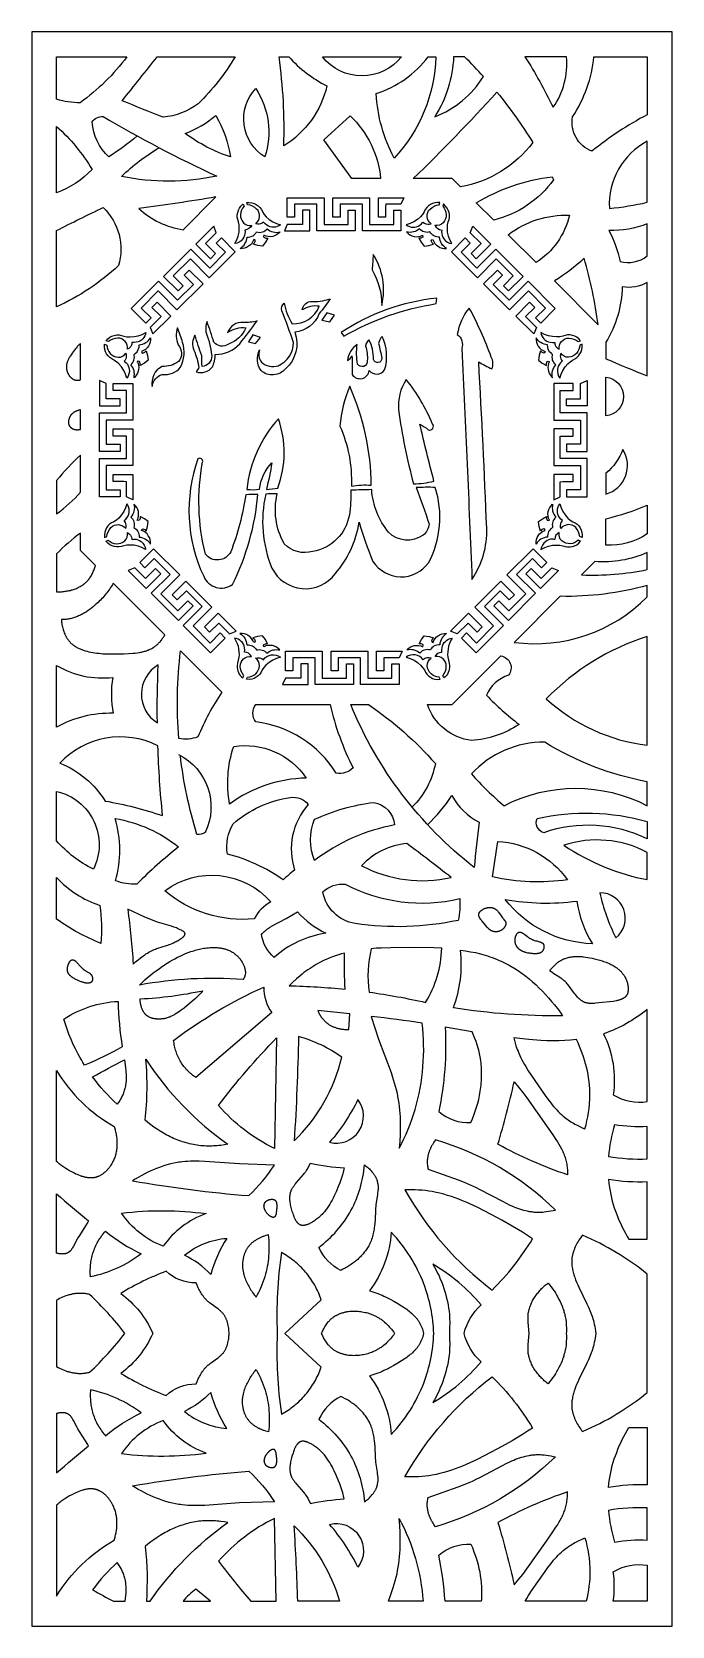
# Model space of a CAD drawing. Extents: x 1740 to 2256, y -56 to 1227.
import ezdxf

# ---------------------------------------------------------------- set-up
doc = ezdxf.new("R2010")
doc.units = 0
doc.layers.add('LAYER_01', color=7, linetype='CONTINUOUS')

msp = doc.modelspace()

# ---------------------------------------------------------------- linework, layer by layer
at = {"layer": 'LAYER_01'}
for points in [[(1739.8, -56.4), (2255.8, -56.4), (2255.8, 1227.1), (1739.8, 1227.1)], [(1994.7, 1072.1), (1994.7, 1073.9), (1994.7, 1083.5), (2000.5, 1083.5), (2000.5, 1066.9), (1969.5, 1066.9), (1969.5, 1088.4), (1951.5, 1088.4), (1951.5, 1077.9), (1945.7, 1077.9), (1945.7, 1093.6), (1975.3, 1093.6), (1975.3, 1072.1)], [(2031.4, 1072.1), (2031.4, 1074.2), (2031.4, 1083.5), (2037.3, 1083.5), (2037.3, 1066.9), (2006.2, 1066.9), (2006.2, 1088.4), (1988.2, 1088.4), (1988.2, 1077.9), (1982.4, 1077.9), (1982.4, 1093.6), (2012, 1093.6), (2012, 1072.1)], [(2025, 1088.4), (2024.9, 1086.4), (2024.9, 1077.9), (2019.1, 1077.9), (2019.1, 1093.6), (2039.6, 1093.6), (2037.3, 1088.4)], [(1911.7, 1066.2), (1911.6, 1064.7), (1911.2, 1063.1), (1910.7, 1061.7), (1909.8, 1060.4), (1908.5, 1058.9), (1907, 1057.8), (1905.2, 1057), (1903.4, 1056.6), (1904.9, 1059.6), (1906.1, 1062.7), (1906.8, 1065.9), (1907, 1069.3), (1906.8, 1071.7), (1906.3, 1074.2), (1905.7, 1076.1), (1905.4, 1078), (1905.4, 1079.9), (1905.7, 1081.8), (1906.3, 1083.6), (1907.2, 1085.3), (1908.3, 1086.9), (1909.8, 1088.3), (1910, 1088.5), (1910.8, 1086.7), (1909.6, 1085.2), (1908.7, 1083.6), (1908.2, 1081.9), (1908, 1080.1), (1908.1, 1078.3), (1908.5, 1076.6), (1909.3, 1074.9), (1910.4, 1073.4), (1911.8, 1072.2), (1913.4, 1071.4), (1915.2, 1071.1), (1917, 1071.3), (1916, 1069.8), (1914.8, 1068.7), (1913.2, 1068), (1911.5, 1067.6), (1911.7, 1066.2)], [(1925.5, 1073.1), (1924.2, 1072.6), (1922.9, 1072.3), (1921.6, 1072.3), (1920.2, 1072.6), (1920.2, 1072.6), (1921.4, 1073.8), (1922.4, 1075.2), (1923.1, 1076.7), (1923.4, 1078.4), (1923.3, 1080.1), (1922.8, 1081.7), (1922.1, 1083.2), (1921, 1084.5), (1919.4, 1085.8), (1917.6, 1086.8), (1915.7, 1087.5), (1913.7, 1087.8), (1913, 1089.7), (1915, 1089.8), (1917, 1089.5), (1918.9, 1089), (1920.6, 1088.1), (1922.2, 1087), (1923.6, 1085.6), (1924.8, 1084), (1925.7, 1082.2), (1927.1, 1080.1), (1928.7, 1078.2), (1931.2, 1076), (1934, 1074.2), (1937, 1072.8), (1940.2, 1071.8), (1938.9, 1071), (1937.6, 1070.4), (1936.2, 1070), (1934.7, 1069.8), (1933.3, 1069.9), (1931.9, 1070.2), (1930.5, 1070.8), (1929.2, 1071.6), (1927.8, 1072.6), (1926.6, 1073.9), (1925.5, 1073.1)], [(1958, 1072.1), (1945.7, 1072.1), (1943.3, 1066.9), (1963.8, 1066.9), (1963.8, 1083.5), (1958, 1083.5)], [(2056.2, 1073.1), (2057.4, 1072.6), (2058.8, 1072.3), (2060.1, 1072.3), (2061.4, 1072.6), (2061.5, 1072.6), (2060.2, 1073.8), (2059.3, 1075.2), (2058.6, 1076.7), (2058.3, 1078.4), (2058.4, 1080.1), (2058.8, 1081.7), (2059.6, 1083.2), (2060.7, 1084.5), (2062.3, 1085.8), (2064.1, 1086.8), (2066, 1087.5), (2068, 1087.8), (2068.7, 1089.7), (2066.7, 1089.8), (2064.7, 1089.5), (2062.8, 1089), (2061.1, 1088.1), (2059.5, 1087), (2058.1, 1085.6), (2056.9, 1084), (2056, 1082.2), (2054.6, 1080.1), (2053, 1078.2), (2050.5, 1076), (2047.7, 1074.2), (2044.7, 1072.8), (2041.5, 1071.8), (2042.7, 1071), (2044.1, 1070.4), (2045.5, 1070), (2046.9, 1069.8), (2048.4, 1069.9), (2049.8, 1070.2), (2051.2, 1070.8), (2052.5, 1071.6), (2053.8, 1072.6), (2055, 1073.9), (2056.2, 1073.1)], [(2070, 1066.2), (2070.1, 1064.7), (2070.4, 1063.1), (2071, 1061.7), (2071.8, 1060.4), (2073.1, 1058.9), (2074.7, 1057.8), (2076.4, 1057), (2078.3, 1056.6), (2076.7, 1059.6), (2075.6, 1062.7), (2074.9, 1065.9), (2074.7, 1069.3), (2074.9, 1071.7), (2075.3, 1074.2), (2076, 1076.1), (2076.3, 1078), (2076.3, 1079.9), (2076, 1081.8), (2075.4, 1083.6), (2074.5, 1085.3), (2073.3, 1086.9), (2071.9, 1088.3), (2071.6, 1088.5), (2070.9, 1086.7), (2072.1, 1085.2), (2072.9, 1083.6), (2073.5, 1081.9), (2073.7, 1080.1), (2073.6, 1078.3), (2073.1, 1076.6), (2072.4, 1074.9), (2071.3, 1073.4), (2069.9, 1072.2), (2068.3, 1071.4), (2066.5, 1071.1), (2064.7, 1071.3), (2065.6, 1069.8), (2066.9, 1068.7), (2068.4, 1068), (2070.2, 1067.6), (2070, 1066.2)], [(1879.8, 1056.6), (1888.5, 1065.3), (1886.5, 1070.7), (1872, 1056.2), (1883.7, 1044.5), (1887.9, 1048.6)], [(1918.7, 1060), (1918, 1058.3), (1917, 1056.8), (1915.8, 1055.5), (1914.5, 1054.5), (1912.9, 1053.6), (1911.3, 1053), (1909.5, 1052.7), (1907.7, 1052.7), (1908.9, 1053.5), (1909.9, 1054.5), (1910.8, 1055.5), (1911.6, 1056.6), (1912.3, 1057.9), (1912.8, 1059.2), (1913.1, 1060.5), (1913.3, 1061.9), (1914.5, 1061.9), (1915.6, 1062.1), (1916.7, 1062.4), (1917.8, 1062.8), (1918.7, 1063.4), (1919.6, 1064.2), (1920.4, 1065), (1921, 1066), (1922.2, 1065.8), (1923.3, 1065.7), (1924.5, 1065.8), (1925.6, 1066.1), (1926.7, 1066.5), (1927.7, 1067), (1928.6, 1067.7), (1929.4, 1068.6), (1930.5, 1067.7), (1931.7, 1067), (1933, 1066.4), (1934.3, 1066), (1935.7, 1065.8), (1937.1, 1065.7), (1938.5, 1065.8), (1939.9, 1066), (1938.6, 1064.7), (1937.1, 1063.7), (1935.5, 1062.9), (1933.9, 1062.5), (1932.1, 1062.2), (1930.4, 1062.3), (1928.6, 1062.7), (1926.9, 1063.4), (1926.6, 1062.5), (1926.8, 1061.7), (1928.3, 1061.1), (1929.9, 1061.1), (1928.1, 1057.7), (1925.8, 1054.5), (1921.9, 1055.1), (1918.2, 1056.3), (1919.3, 1057.4), (1920, 1058.8), (1919.5, 1059.6)], [(2062.9, 1060), (2063.7, 1058.3), (2064.6, 1056.8), (2065.8, 1055.5), (2067.2, 1054.5), (2068.7, 1053.6), (2070.4, 1053), (2072.2, 1052.7), (2074, 1052.7), (2072.8, 1053.5), (2071.8, 1054.5), (2070.8, 1055.5), (2070, 1056.6), (2069.4, 1057.9), (2068.9, 1059.2), (2068.6, 1060.5), (2068.4, 1061.9), (2067.2, 1061.9), (2066.1, 1062.1), (2065, 1062.4), (2063.9, 1062.8), (2062.9, 1063.4), (2062.1, 1064.2), (2061.3, 1065), (2060.6, 1066), (2059.5, 1065.8), (2058.3, 1065.7), (2057.2, 1065.8), (2056.1, 1066.1), (2055, 1066.5), (2054, 1067), (2053.1, 1067.7), (2052.2, 1068.6), (2051.1, 1067.7), (2049.9, 1067), (2048.7, 1066.4), (2047.3, 1066), (2046, 1065.8), (2044.6, 1065.7), (2043.2, 1065.8), (2041.8, 1066), (2043.1, 1064.7), (2044.5, 1063.7), (2046.1, 1062.9), (2047.8, 1062.5), (2049.6, 1062.2), (2051.3, 1062.3), (2053.1, 1062.7), (2054.7, 1063.4), (2055, 1062.5), (2054.8, 1061.7), (2053.3, 1061.1), (2051.7, 1061.1), (2053.6, 1057.7), (2055.9, 1054.5), (2059.8, 1055.1), (2063.5, 1056.3), (2062.4, 1057.4), (2061.7, 1058.8), (2062.2, 1059.6)], [(2101.9, 1056.6), (2093.1, 1065.3), (2095.2, 1070.7), (2109.7, 1056.2), (2097.9, 1044.5), (2093.8, 1048.6)], [(1883.2, 1037), (1868, 1052.2), (1846, 1030.3), (1857.8, 1018.6), (1861.9, 1022.7), (1853.8, 1030.7), (1867.6, 1044.4), (1882.8, 1029.2), (1903.7, 1050.1), (1892.7, 1061.2), (1888.5, 1057.1), (1895.9, 1049.7)], [(2098.5, 1037), (2113.7, 1052.2), (2135.7, 1030.3), (2123.9, 1018.6), (2119.8, 1022.7), (2127.8, 1030.7), (2114.1, 1044.4), (2098.9, 1029.2), (2077.9, 1050.1), (2089, 1061.2), (2093.1, 1057.1), (2085.7, 1049.7)], [(1857.2, 1011.1), (1842, 1026.3), (1820, 1004.4), (1831.8, 992.7), (1835.9, 996.8), (1827.9, 1004.8), (1841.6, 1018.5), (1856.8, 1003.3), (1877.8, 1024.2), (1866.7, 1035.3), (1862.6, 1031.2), (1870, 1023.8)], [(2124.4, 1011.1), (2139.7, 1026.3), (2161.6, 1004.4), (2149.9, 992.7), (2145.7, 996.8), (2153.8, 1004.8), (2140.1, 1018.5), (2124.8, 1003.3), (2103.9, 1024.2), (2115, 1035.3), (2119.1, 1031.2), (2111.7, 1023.8)], [(1844, 997.9), (1835.3, 989.2), (1837.3, 983.9), (1851.8, 998.3), (1840.7, 1009.4), (1836.6, 1005.3)], [(2137.7, 997.9), (2146.4, 989.2), (2144.3, 983.9), (2129.9, 998.3), (2140.9, 1009.4), (2145.1, 1005.3)], [(1779, 976.2), (1778.5, 975.8), (1778.1, 975.4), (1777.6, 974.9), (1777.2, 974.5), (1776.7, 974), (1776.3, 973.5), (1775.5, 972.6), (1774.7, 971.6), (1773.9, 970.5), (1772.4, 968.4), (1771.5, 967.1), (1771, 966.4), (1770.5, 965.7), (1770.1, 965), (1769.7, 964.3), (1769.3, 963.5), (1769.1, 963.2), (1769, 962.8), (1768.8, 962.4), (1768.6, 962.1), (1768.5, 961.7), (1768.4, 961.3), (1768.2, 960.9), (1768.1, 960.6), (1768, 960.2), (1767.9, 959.8), (1767.8, 959.4), (1767.8, 959), (1767.7, 958.8), (1767.7, 958.6), (1767.7, 958.4), (1767.7, 958.2), (1767.7, 958), (1767.7, 957.8), (1767.7, 957.6), (1767.7, 957.4), (1767.7, 957.2), (1767.7, 957), (1767.7, 956.8), (1767.7, 956.6), (1767.7, 956.4), (1767.7, 956.2), (1767.8, 955.8), (1767.8, 955.4), (1767.9, 955), (1768, 954.6), (1768.1, 954.3), (1768.2, 953.9), (1768.3, 953.5), (1768.5, 953.1), (1768.6, 952.7), (1768.8, 952.4), (1769, 952), (1769.2, 951.6), (1769.4, 951.3), (1769.6, 951), (1769.8, 950.6), (1770, 950.3), (1770.2, 950), (1770.4, 949.8), (1770.5, 949.7), (1770.6, 949.5), (1770.8, 949.4), (1770.9, 949.2), (1771, 949.1), (1771.2, 949), (1771.3, 948.8), (1771.4, 948.7), (1771.6, 948.6), (1771.7, 948.4), (1771.9, 948.3), (1772, 948.2), (1772.2, 948.1), (1772.3, 948), (1772.5, 947.9), (1772.6, 947.8), (1772.8, 947.7), (1773, 947.6), (1773.1, 947.5), (1773.3, 947.4), (1773.4, 947.3), (1773.6, 947.2), (1773.8, 947.2), (1774, 947.1), (1774.1, 947), (1774.3, 947), (1774.5, 946.9), (1774.6, 946.9), (1774.7, 946.9), (1774.9, 946.8), (1775, 946.8), (1775.2, 946.8), (1775.3, 946.8), (1775.4, 946.7), (1775.6, 946.7), (1775.7, 946.7), (1775.9, 946.7), (1776.2, 946.7), (1776.4, 946.7), (1776.7, 946.7), (1777, 946.7), (1777.3, 946.7), (1777.6, 946.7), (1777.9, 946.8), (1778.2, 946.8), (1778.4, 946.8), (1778.7, 946.9), (1779, 946.9)], [(1815.9, 960.6), (1816.8, 959.5), (1817.5, 958.3), (1818, 957), (1818.3, 955.6), (1818.4, 953.7), (1818.1, 951.8), (1817.4, 950), (1816.4, 948.4), (1815.4, 951.6), (1814, 954.6), (1812.2, 957.4), (1810, 959.9), (1808.1, 961.5), (1806, 962.9), (1804.2, 963.8), (1802.6, 964.9), (1801.3, 966.3), (1800.1, 967.8), (1799.3, 969.6), (1798.7, 971.4), (1798.4, 973.3), (1798.5, 975.3), (1798.5, 975.6), (1800.3, 974.9), (1800.5, 973), (1801, 971.3), (1801.9, 969.7), (1803, 968.3), (1804.3, 967.1), (1805.9, 966.1), (1807.6, 965.5), (1809.4, 965.2), (1811.2, 965.3), (1812.9, 966), (1814.4, 967), (1815.6, 968.4), (1815.9, 967.3), (1815.9, 966.1), (1815.8, 965), (1815.5, 963.9), (1815, 962.9), (1814.3, 962), (1814.3, 961.9), (1814.3, 961.9), (1814.3, 961.9)], [(1820.7, 977), (1820.4, 976.9), (1820.3, 976.4), (1820.3, 975.8), (1820.1, 975), (1819.6, 973.9), (1818.9, 973), (1818, 972.2), (1817, 971.6), (1816.9, 971.6), (1817, 973.3), (1816.7, 974.9), (1816, 976.5), (1815.1, 977.9), (1813.8, 979), (1812.4, 979.9), (1810.7, 980.4), (1809, 980.5), (1807, 980.3), (1805.1, 979.7), (1803.2, 978.9), (1801.5, 977.8), (1799.7, 978.5), (1801.1, 980), (1802.7, 981.3), (1804.4, 982.2), (1806.2, 982.8), (1808.2, 983.2), (1810.1, 983.2), (1812.1, 982.8), (1814, 982.2), (1816.5, 981.7), (1819, 981.5), (1822.3, 981.8), (1825.5, 982.5), (1828.7, 983.6), (1831.6, 985.1), (1831.3, 983.7), (1830.8, 982.3), (1830.1, 981), (1829.2, 979.9), (1828.1, 978.9), (1826.9, 978.1), (1825.5, 977.5), (1824, 977.2), (1822.3, 977)], [(1824.8, 961.6), (1824.7, 961.4), (1824.9, 961.1), (1825.4, 960.1), (1825.8, 958.5), (1826, 957), (1825.9, 955.4), (1825.5, 953.9), (1825, 952.4), (1824.3, 951.1), (1823.3, 949.8), (1822.2, 948.7), (1822.4, 950.1), (1822.5, 951.5), (1822.4, 952.9), (1822.2, 954.2), (1821.8, 955.6), (1821.2, 956.8), (1820.5, 958), (1819.6, 959.1), (1820.4, 959.9), (1821.2, 960.9), (1821.7, 961.9), (1822.1, 962.9), (1822.4, 964), (1822.5, 965.2), (1822.4, 966.4), (1822.2, 967.5), (1823.1, 968.1), (1824.6, 969.5), (1825.6, 971.3), (1826.2, 973.2), (1826.3, 975.2), (1827.7, 975.4), (1829.1, 975.7), (1830.4, 976.2), (1831.6, 976.9), (1832.7, 977.7), (1833.8, 978.6), (1834.7, 979.6), (1835.5, 980.8), (1835.5, 979), (1835.2, 977.2), (1834.6, 975.6), (1833.8, 974), (1832.7, 972.7), (1831.4, 971.5), (1829.9, 970.5), (1828.2, 969.8), (1828.6, 969), (1829.4, 968.5), (1830.8, 969.2), (1832, 970.3), (1833.1, 966.6), (1833.7, 962.7), (1830.5, 960.4), (1827.1, 958.6), (1827.1, 960.2), (1826.5, 961.7), (1825.8, 961.9), (1825, 961.7)], [(2156.8, 961.6), (2156.9, 961.4), (2156.7, 961.1), (2156.2, 960.1), (2155.8, 958.5), (2155.7, 957), (2155.8, 955.4), (2156.1, 953.9), (2156.7, 952.4), (2157.4, 951.1), (2158.4, 949.8), (2159.5, 948.7), (2159.2, 950.1), (2159.2, 951.5), (2159.2, 952.9), (2159.5, 954.2), (2159.9, 955.6), (2160.5, 956.8), (2161.2, 958), (2162.1, 959.1), (2161.2, 959.9), (2160.5, 960.9), (2159.9, 961.9), (2159.5, 962.9), (2159.3, 964), (2159.2, 965.2), (2159.3, 966.4), (2159.5, 967.5), (2158.5, 968.1), (2157.1, 969.5), (2156, 971.3), (2155.5, 973.2), (2155.4, 975.2), (2154, 975.4), (2152.6, 975.7), (2151.3, 976.2), (2150.1, 976.9), (2148.9, 977.7), (2147.9, 978.6), (2147, 979.6), (2146.2, 980.8), (2146.2, 979), (2146.5, 977.2), (2147, 975.6), (2147.9, 974), (2149, 972.7), (2150.3, 971.5), (2151.8, 970.5), (2153.5, 969.8), (2153, 969), (2152.3, 968.5), (2150.8, 969.2), (2149.7, 970.3), (2148.6, 966.6), (2148, 962.7), (2151.1, 960.4), (2154.6, 958.6), (2154.6, 960.2), (2155.1, 961.7), (2155.9, 961.9), (2156.7, 961.7)], [(2161, 977), (2161.3, 976.9), (2161.3, 976.4), (2161.4, 975.8), (2161.5, 975), (2162.1, 973.9), (2162.8, 973), (2163.7, 972.2), (2164.7, 971.6), (2164.8, 971.6), (2164.7, 973.3), (2165, 974.9), (2165.6, 976.5), (2166.6, 977.9), (2167.9, 979), (2169.3, 979.9), (2170.9, 980.4), (2172.6, 980.5), (2174.6, 980.3), (2176.6, 979.7), (2178.4, 978.9), (2180.1, 977.8), (2181.9, 978.5), (2180.6, 980), (2179, 981.3), (2177.3, 982.2), (2175.4, 982.8), (2173.5, 983.2), (2171.5, 983.2), (2169.6, 982.8), (2167.6, 982.2), (2165.2, 981.7), (2162.7, 981.5), (2159.4, 981.8), (2156.1, 982.5), (2153, 983.6), (2150, 985.1), (2150.3, 983.7), (2150.8, 982.3), (2151.6, 981), (2152.5, 979.9), (2153.6, 978.9), (2154.8, 978.1), (2156.2, 977.5), (2157.6, 977.2), (2159.3, 977)], [(2165.8, 960.6), (2164.9, 959.5), (2164.2, 958.3), (2163.7, 957), (2163.4, 955.6), (2163.3, 953.7), (2163.6, 951.8), (2164.3, 950), (2165.3, 948.4), (2166.3, 951.6), (2167.7, 954.6), (2169.5, 957.4), (2171.7, 959.9), (2173.6, 961.5), (2175.6, 962.9), (2177.4, 963.8), (2179, 964.9), (2180.4, 966.3), (2181.5, 967.8), (2182.4, 969.6), (2183, 971.4), (2183.2, 973.3), (2183.2, 975.3), (2183.2, 975.6), (2181.4, 974.9), (2181.2, 973), (2180.6, 971.3), (2179.8, 969.7), (2178.7, 968.3), (2177.4, 967.1), (2175.8, 966.1), (2174.1, 965.5), (2172.2, 965.2), (2170.4, 965.3), (2168.7, 966), (2167.3, 967), (2166.1, 968.4), (2165.8, 967.3), (2165.7, 966.1), (2165.8, 965), (2166.2, 963.9), (2166.7, 962.9), (2167.3, 962), (2167.4, 961.9), (2167.4, 961.9), (2167.3, 961.9)], [(1799.7, 931.8), (1799.7, 944.1), (1794.4, 946.4), (1794.4, 926), (1811.1, 926), (1811.1, 931.8)], [(1799.7, 895.2), (1801.5, 895.1), (1811.1, 895.1), (1811.1, 889.3), (1794.4, 889.3), (1794.4, 920.3), (1816, 920.3), (1816, 938.3), (1805.5, 938.3), (1805.5, 944.1), (1821.2, 944.1), (1821.2, 914.5), (1799.7, 914.5)], [(2182, 895.2), (2180.1, 895.1), (2170.6, 895.1), (2170.6, 889.3), (2187.2, 889.3), (2187.2, 920.3), (2165.7, 920.3), (2165.7, 938.3), (2176.1, 938.3), (2176.1, 944.1), (2160.5, 944.1), (2160.5, 914.5), (2182, 914.5)], [(2182, 931.8), (2182, 944.1), (2187.2, 946.4), (2187.2, 926), (2170.6, 926), (2170.6, 931.8)], [(1779, 922.8), (1778.4, 922.7), (1777.8, 922.5), (1777.5, 922.4), (1777.2, 922.3), (1776.9, 922.2), (1776.6, 922.1), (1776.3, 922), (1776, 921.9), (1775.7, 921.8), (1775.4, 921.7), (1775.2, 921.5), (1774.9, 921.4), (1774.6, 921.3), (1774.3, 921.1), (1774.1, 920.9), (1773.8, 920.8), (1773.5, 920.6), (1773.3, 920.4), (1773, 920.2), (1772.8, 920.1), (1772.5, 919.9), (1772.3, 919.6), (1772.1, 919.4), (1771.9, 919.2), (1771.6, 919), (1771.5, 918.9), (1771.4, 918.7), (1771.3, 918.6), (1771.2, 918.5), (1771.1, 918.4), (1771.1, 918.2), (1771, 918.1), (1770.9, 918), (1770.8, 917.8), (1770.7, 917.7), (1770.6, 917.5), (1770.4, 917.2), (1770.3, 917), (1770.2, 916.7), (1770.1, 916.5), (1770, 916.2), (1769.9, 916), (1769.8, 915.7), (1769.7, 915.4), (1769.6, 915.2), (1769.6, 914.9), (1769.5, 914.6), (1769.5, 914.4), (1769.4, 914.1), (1769.4, 913.8), (1769.4, 913.5), (1769.4, 913.3), (1769.4, 913), (1769.4, 912.7), (1769.4, 912.6), (1769.4, 912.5), (1769.4, 912.3), (1769.4, 912.2), (1769.4, 912.1), (1769.4, 911.9), (1769.5, 911.8), (1769.5, 911.7), (1769.5, 911.6), (1769.5, 911.4), (1769.6, 911.3), (1769.6, 911.2), (1769.6, 911.1), (1769.7, 910.9), (1769.7, 910.8), (1769.7, 910.7), (1769.8, 910.6), (1769.8, 910.5), (1769.9, 910.3), (1769.9, 910.2), (1770, 910.1), (1770.1, 910), (1770.1, 909.9), (1770.2, 909.8), (1770.3, 909.7), (1770.3, 909.6), (1770.4, 909.5), (1770.5, 909.4), (1770.6, 909.3), (1770.7, 909.1), (1770.8, 909), (1770.9, 908.9), (1771, 908.8), (1771.1, 908.7), (1771.2, 908.7), (1771.3, 908.6), (1771.4, 908.5), (1771.5, 908.4), (1771.6, 908.3), (1771.7, 908.2), (1771.8, 908.1), (1772, 908.1), (1772.1, 908), (1772.2, 907.9), (1772.3, 907.8), (1772.5, 907.8), (1772.6, 907.7), (1772.7, 907.6), (1772.9, 907.6), (1773, 907.5), (1773.1, 907.5), (1773.3, 907.4), (1773.5, 907.3), (1773.8, 907.2), (1774.1, 907.1), (1774.2, 907.1), (1774.4, 907.1), (1774.6, 907), (1774.7, 907), (1774.9, 907), (1775, 906.9), (1775.3, 906.9), (1775.6, 906.8), (1775.9, 906.8), (1776.3, 906.8), (1776.6, 906.8), (1776.9, 906.8), (1777.2, 906.8), (1777.5, 906.9), (1777.8, 906.9), (1778.1, 906.9), (1778.4, 907), (1778.7, 907.1), (1779, 907.1)], [(1799.7, 858.5), (1801.8, 858.5), (1811.1, 858.5), (1811.1, 852.7), (1794.4, 852.7), (1794.4, 883.7), (1816, 883.7), (1816, 901.6), (1805.5, 901.6), (1805.5, 907.4), (1821.2, 907.4), (1821.2, 877.9), (1799.7, 877.9)], [(2182, 858.5), (2179.9, 858.5), (2170.6, 858.5), (2170.6, 852.7), (2187.2, 852.7), (2187.2, 883.7), (2165.7, 883.7), (2165.7, 901.6), (2176.1, 901.6), (2176.1, 907.4), (2160.5, 907.4), (2160.5, 877.9), (2182, 877.9)], [(1816, 864.9), (1814, 865), (1805.5, 865), (1805.5, 870.8), (1821.2, 870.8), (1821.2, 850.3), (1816, 852.7)], [(2165.7, 864.9), (2167.7, 865), (2176.1, 865), (2176.1, 870.8), (2160.4, 870.8), (2160.4, 850.3), (2165.7, 852.7)], [(1814.2, 833.7), (1814.2, 833.7), (1815.5, 834.9), (1816.6, 836.2), (1817.4, 837.5), (1817.9, 838.9), (1818.2, 840.3), (1818.3, 841.8), (1818.2, 843.2), (1817.8, 844.6), (1817.1, 846), (1816.3, 847.2), (1815.3, 844), (1813.9, 841), (1812.1, 838.2), (1809.9, 835.7), (1808, 834.1), (1805.9, 832.7), (1804.1, 831.8), (1802.5, 830.7), (1801.1, 829.3), (1800, 827.7), (1799.1, 825.9), (1798.6, 824), (1798.3, 822.1), (1798.4, 820), (1800.2, 820.8), (1800.6, 822.8), (1801.3, 824.7), (1802.3, 826.4), (1803.6, 828), (1804.9, 829.1), (1806.4, 829.9), (1808, 830.3), (1809.7, 830.4), (1811.4, 830.1), (1813, 829.5), (1814.3, 828.5), (1815.5, 827.2), (1815.5, 827.3), (1815.8, 828.5), (1815.8, 829.8), (1815.6, 831.1), (1815.2, 832.3), (1815, 832.5), (1815, 832.5)], [(2167.4, 833.7), (2167.4, 833.7), (2166.2, 834.9), (2165.1, 836.2), (2164.3, 837.5), (2163.8, 838.9), (2163.4, 840.3), (2163.4, 841.8), (2163.5, 843.2), (2163.9, 844.6), (2164.5, 846), (2165.4, 847.2), (2166.4, 844), (2167.8, 841), (2169.6, 838.2), (2171.8, 835.7), (2173.7, 834.1), (2175.7, 832.7), (2177.6, 831.8), (2179.2, 830.7), (2180.6, 829.3), (2181.7, 827.7), (2182.6, 825.9), (2183.1, 824), (2183.4, 822.1), (2183.3, 820), (2181.4, 820.8), (2181, 822.8), (2180.3, 824.7), (2179.3, 826.4), (2178.1, 828), (2176.8, 829.1), (2175.3, 829.9), (2173.6, 830.3), (2171.9, 830.4), (2170.3, 830.1), (2168.7, 829.5), (2167.3, 828.5), (2166.2, 827.2), (2166.1, 827.3), (2165.9, 828.5), (2165.8, 829.8), (2166, 831.1), (2166.5, 832.3), (2166.6, 832.5), (2166.6, 832.5)], [(1828.2, 825.8), (1828.6, 826.6), (1829.4, 827), (1830.8, 826.4), (1831.9, 825.2), (1833.1, 829), (1833.6, 832.8), (1830.5, 835.1), (1827.1, 837), (1827.1, 835.4), (1826.5, 833.9), (1825.6, 833.7), (1824.8, 834), (1825.5, 835.6), (1825.8, 837.4), (1825.9, 839.1), (1825.7, 840.9), (1825.2, 842.6), (1824.5, 844.1), (1823.4, 845.6), (1822.1, 846.9), (1822.4, 845.5), (1822.5, 844.1), (1822.4, 842.7), (1822.1, 841.4), (1821.7, 840), (1821.2, 838.8), (1820.4, 837.6), (1819.6, 836.5), (1820.4, 835.6), (1821.1, 834.7), (1821.7, 833.7), (1822.1, 832.7), (1822.3, 831.5), (1822.4, 830.4), (1822.4, 829.2), (1822.1, 828.1), (1823.1, 827.4), (1824, 826.7), (1824.7, 825.8), (1825.3, 824.8), (1825.8, 823.8), (1826.1, 822.7), (1826.3, 821.5), (1826.2, 820.3), (1827.6, 820.2), (1829, 819.8), (1830.3, 819.3), (1831.5, 818.7), (1832.7, 817.9), (1833.7, 817), (1834.6, 815.9), (1835.4, 814.8), (1835.4, 816.6), (1835.1, 818.3), (1834.6, 820), (1833.7, 821.5), (1832.7, 822.9), (1831.4, 824.1), (1829.9, 825.1)], [(2153.5, 825.8), (2153.1, 826.6), (2152.3, 827), (2150.9, 826.4), (2149.7, 825.2), (2148.6, 829), (2148, 832.8), (2151.2, 835.1), (2154.6, 837), (2154.6, 835.4), (2155.2, 833.9), (2156, 833.7), (2156.9, 834), (2156.2, 835.6), (2155.8, 837.4), (2155.7, 839.1), (2156, 840.9), (2156.4, 842.6), (2157.2, 844.1), (2158.2, 845.6), (2159.5, 846.9), (2159.3, 845.5), (2159.2, 844.1), (2159.3, 842.7), (2159.5, 841.4), (2159.9, 840), (2160.5, 838.8), (2161.2, 837.6), (2162.1, 836.5), (2161.3, 835.6), (2160.6, 834.7), (2160, 833.7), (2159.6, 832.7), (2159.3, 831.5), (2159.2, 830.4), (2159.3, 829.2), (2159.5, 828.1), (2158.5, 827.4), (2157.7, 826.7), (2156.9, 825.8), (2156.3, 824.8), (2155.9, 823.8), (2155.6, 822.7), (2155.4, 821.5), (2155.4, 820.3), (2154, 820.2), (2152.7, 819.8), (2151.4, 819.3), (2150.1, 818.7), (2149, 817.9), (2148, 817), (2147, 815.9), (2146.2, 814.8), (2146.2, 816.6), (2146.5, 818.3), (2147.1, 820), (2147.9, 821.5), (2149, 822.9), (2150.3, 824.1), (2151.8, 825.1)], [(1820.5, 818.6), (1820.6, 818.5), (1820.8, 818.5), (1821.9, 818.7), (1822.3, 818.7), (1823.8, 818.6), (1825.2, 818.2), (1826.5, 817.7), (1827.8, 816.9), (1829.2, 815.6), (1830.3, 814), (1831.1, 812.3), (1831.5, 810.4), (1828.6, 812), (1825.5, 813.1), (1822.2, 813.8), (1818.9, 814), (1816.4, 813.9), (1813.9, 813.4), (1812.1, 812.8), (1810.1, 812.4), (1808.2, 812.4), (1806.3, 812.7), (1804.5, 813.3), (1802.8, 814.2), (1801.2, 815.4), (1799.8, 816.9), (1799.6, 817.1), (1801.4, 817.8), (1802.9, 816.7), (1804.5, 815.8), (1806.2, 815.3), (1808, 815), (1809.8, 815.1), (1811.6, 815.6), (1813.2, 816.3), (1814.8, 817.4), (1815.9, 818.8), (1816.7, 820.4), (1817, 822.2), (1816.8, 824), (1818.3, 823.1), (1819.4, 821.8), (1820.2, 820.3), (1820.5, 818.6)], [(2161.2, 818.6), (2161.1, 818.5), (2160.8, 818.5), (2159.8, 818.7), (2159.4, 818.7), (2157.9, 818.6), (2156.5, 818.2), (2155.1, 817.7), (2153.9, 816.9), (2152.4, 815.6), (2151.3, 814), (2150.5, 812.3), (2150.1, 810.4), (2153.1, 812), (2156.2, 813.1), (2159.5, 813.8), (2162.8, 814), (2165.3, 813.9), (2167.7, 813.4), (2169.6, 812.8), (2171.5, 812.4), (2173.5, 812.4), (2175.4, 812.7), (2177.2, 813.3), (2178.9, 814.2), (2180.5, 815.4), (2181.8, 816.9), (2182, 817.1), (2180.2, 817.8), (2178.8, 816.7), (2177.1, 815.8), (2175.4, 815.3), (2173.6, 815), (2171.9, 815.1), (2170.1, 815.6), (2168.4, 816.3), (2166.9, 817.4), (2165.7, 818.8), (2165, 820.4), (2164.7, 822.2), (2164.8, 824), (2163.4, 823.1), (2162.2, 821.8), (2161.5, 820.3), (2161.2, 818.6)], [(1857.5, 761), (1843.7, 774.7), (1859, 789.9), (1838, 810.8), (1826.9, 799.8), (1831, 795.7), (1838.4, 803), (1851.2, 790.3), (1835.9, 775.2), (1857.9, 753.2), (1869.7, 765), (1865.5, 769.1)], [(2124.2, 761), (2137.9, 774.7), (2122.7, 789.9), (2143.7, 810.8), (2154.7, 799.8), (2150.6, 795.7), (2143.2, 803), (2130.5, 790.3), (2145.7, 775.2), (2123.8, 753.2), (2112, 765), (2116.1, 769.1)], [(1805.4, 783.2), (1804.7, 782), (1804, 780.9), (1803.3, 779.8), (1802.6, 778.7), (1801.9, 777.7), (1801.1, 776.6), (1800.3, 775.6), (1799.5, 774.6), (1798.7, 773.6), (1797.8, 772.6), (1797, 771.6), (1796.1, 770.6), (1795.2, 769.7), (1794.2, 768.7), (1793.3, 767.8), (1792.3, 766.9), (1790.9, 765.7), (1789.6, 764.5), (1788.2, 763.4), (1786.7, 762.3), (1785.3, 761.3), (1783.8, 760.3), (1782.2, 759.3), (1781.4, 758.9), (1780.7, 758.4), (1779.9, 758), (1779.1, 757.6), (1778.3, 757.2), (1777.5, 756.9), (1776.7, 756.5), (1775.8, 756.2), (1775, 755.9), (1774.2, 755.6), (1773.4, 755.3), (1772.5, 755.1), (1771.7, 754.9), (1770.8, 754.6), (1770, 754.5), (1769.1, 754.3), (1768.3, 754.2), (1767.4, 754.1), (1766.4, 754), (1765.5, 753.9), (1764.5, 753.9), (1763.6, 753.9), (1763.7, 752.9), (1763.8, 751.9), (1764, 751), (1764.1, 750), (1764.3, 749), (1764.6, 748.1), (1764.8, 747.1), (1765.1, 746.1), (1765.3, 745.2), (1765.6, 744.3), (1766, 743.3), (1766.3, 742.4), (1766.5, 742), (1766.7, 741.6), (1766.9, 741.1), (1767.2, 740.7), (1767.4, 740.3), (1767.6, 739.9), (1767.8, 739.5), (1768.1, 739.1), (1768.5, 738.5), (1768.9, 737.9), (1769.3, 737.4), (1769.7, 736.8), (1770.2, 736.3), (1770.6, 735.8), (1771.1, 735.3), (1771.6, 734.8), (1772.1, 734.4), (1772.7, 733.9), (1773.2, 733.5), (1773.8, 733.1), (1774.3, 732.7), (1774.9, 732.3), (1775.5, 732), (1776.1, 731.6), (1776.7, 731.3), (1777.4, 731), (1778, 730.6), (1778.7, 730.3), (1779.4, 730.1), (1780, 729.8), (1780.7, 729.5), (1781.4, 729.3), (1782.1, 729), (1782.9, 728.8), (1784.3, 728.4), (1785.8, 728), (1787.4, 727.7), (1788.9, 727.4), (1790.5, 727.2), (1792.1, 727), (1793.7, 726.8), (1795.4, 726.6), (1797, 726.5), (1800.4, 726.4), (1803.8, 726.3), (1807.2, 726.3), (1813.9, 726.5), (1817.6, 726.6), (1821.3, 726.9), (1823, 727), (1824.8, 727.3), (1826.5, 727.5), (1827.3, 727.7), (1828.1, 727.8), (1829, 728), (1829.8, 728.2), (1830.6, 728.4), (1831.4, 728.6), (1832.2, 728.9), (1832.9, 729.2), (1833.7, 729.4), (1834.4, 729.8), (1835.2, 730.1), (1835.9, 730.4), (1836.6, 730.8), (1837.3, 731.2), (1837.6, 731.4), (1838, 731.6), (1838.3, 731.9), (1838.7, 732.1), (1839, 732.3), (1839.3, 732.6), (1839.6, 732.8), (1840, 733.1), (1840.5, 733.5), (1841, 733.9), (1841.5, 734.4), (1842, 734.9), (1842.4, 735.4), (1842.9, 735.9), (1843.4, 736.4), (1843.8, 737), (1844.2, 737.5), (1844.7, 738.1), (1845.1, 738.7), (1845.5, 739.2), (1845.9, 739.8), (1846.2, 740.4), (1846.6, 741), (1847, 741.6)], [(1831.5, 787), (1822.8, 795.6), (1817.4, 793.6), (1831.9, 779.1), (1843.7, 790.9), (1839.6, 795)], [(1883.4, 735.1), (1869.7, 748.8), (1884.9, 764), (1864, 784.9), (1852.9, 773.9), (1857, 769.8), (1864.4, 777.1), (1877.1, 764.4), (1861.9, 749.2), (1883.9, 727.3), (1895.6, 739.1), (1891.5, 743.2)], [(2098.2, 735.1), (2111.9, 748.8), (2096.7, 764), (2117.7, 784.9), (2128.8, 773.9), (2124.6, 769.8), (2117.3, 777.1), (2104.5, 764.4), (2119.8, 749.2), (2097.8, 727.3), (2086, 739.1), (2090.2, 743.2)], [(2150.2, 787), (2158.9, 795.6), (2164.2, 793.6), (2149.7, 779.1), (2138, 790.9), (2142.1, 795)], [(1890.4, 751.2), (1899.1, 742.5), (1904.4, 744.6), (1890, 759), (1878.9, 748), (1883, 743.8)], [(2091.3, 751.2), (2082.6, 742.5), (2077.2, 744.6), (2091.7, 759), (2102.8, 748), (2098.7, 743.8)], [(1911.3, 727.8), (1911.3, 727.8), (1911.4, 729.6), (1911.2, 731.3), (1910.8, 732.8), (1910.3, 734.1), (1909.5, 735.4), (1908.5, 736.4), (1907.4, 737.4), (1906.1, 738.1), (1904.7, 738.6), (1903.2, 738.9), (1904.3, 736.9), (1905.2, 734.8), (1906, 732.6), (1906.4, 730.4), (1906.7, 728.1), (1906.8, 725.9), (1906.6, 723.6), (1906.2, 721.3), (1905.5, 719), (1905.3, 716.7), (1905.3, 715.3), (1905.5, 713.9), (1905.8, 712.6), (1906.3, 711.3), (1907, 710.1), (1907.8, 709), (1908.7, 707.9), (1909.8, 707), (1910.6, 708.8), (1909.5, 710.5), (1908.6, 712.4), (1908.1, 714.3), (1907.8, 716.3), (1908, 718), (1908.5, 719.6), (1909.3, 721.1), (1910.5, 722.3), (1911.9, 723.3), (1913.4, 724), (1915.1, 724.2), (1916.8, 724.2), (1916.8, 724.2), (1915.8, 725.7), (1914.5, 726.8), (1913, 727.5), (1911.3, 727.8)], [(1926.8, 732.1), (1926.5, 733), (1926.7, 733.8), (1928.2, 734.4), (1929.8, 734.4), (1928, 737.8), (1925.6, 740.9), (1921.8, 740.4), (1918, 739.2), (1919.2, 738.1), (1919.8, 736.7), (1919.4, 735.9), (1918.6, 735.5), (1917.9, 737.2), (1916.9, 738.7), (1915.7, 740), (1914.3, 741), (1912.8, 741.9), (1911.1, 742.5), (1909.4, 742.8), (1907.5, 742.8), (1908.7, 742), (1909.8, 741), (1910.7, 740), (1911.5, 738.9), (1912.1, 737.6), (1912.6, 736.3), (1912.9, 735), (1913.1, 733.6), (1914.3, 733.6), (1915.4, 733.4), (1916.5, 733.1), (1917.6, 732.7), (1918.6, 732.1), (1919.4, 731.3), (1920.2, 730.5), (1920.9, 729.5), (1922, 729.7), (1923.2, 729.8), (1924.3, 729.7), (1925.4, 729.4), (1926.5, 729), (1927.5, 728.5), (1928.4, 727.7), (1929.3, 726.9), (1930.4, 727.8), (1931.6, 728.5), (1932.8, 729.1), (1934.2, 729.5), (1935.5, 729.7), (1936.9, 729.8), (1938.3, 729.7), (1939.7, 729.5), (1938.4, 730.7), (1937, 731.8), (1935.4, 732.5), (1933.7, 733), (1932, 733.2), (1930.2, 733.2), (1928.5, 732.8)], [(2054.9, 732.1), (2055.2, 733), (2055, 733.8), (2053.5, 734.4), (2051.9, 734.4), (2053.7, 737.8), (2056, 740.9), (2059.9, 740.4), (2063.6, 739.2), (2062.5, 738.1), (2061.8, 736.7), (2062.3, 735.9), (2063.1, 735.5), (2063.8, 737.2), (2064.8, 738.7), (2066, 740), (2067.3, 741), (2068.9, 741.9), (2070.5, 742.5), (2072.3, 742.8), (2074.1, 742.8), (2073, 742), (2071.9, 741), (2071, 740), (2070.2, 738.9), (2069.6, 737.6), (2069.1, 736.3), (2068.7, 735), (2068.6, 733.6), (2067.4, 733.6), (2066.2, 733.4), (2065.1, 733.1), (2064.1, 732.7), (2063.1, 732.1), (2062.2, 731.3), (2061.5, 730.5), (2060.8, 729.5), (2059.7, 729.7), (2058.5, 729.8), (2057.3, 729.7), (2056.2, 729.4), (2055.2, 729), (2054.2, 728.5), (2053.2, 727.7), (2052.4, 726.9), (2051.3, 727.8), (2050.1, 728.5), (2048.8, 729.1), (2047.5, 729.5), (2046.1, 729.7), (2044.8, 729.8), (2043.4, 729.7), (2042, 729.5), (2043.2, 730.7), (2044.7, 731.8), (2046.3, 732.5), (2048, 733), (2049.7, 733.2), (2051.5, 733.2), (2053.2, 732.8)], [(2070.3, 727.8), (2070.3, 727.8), (2070.3, 729.6), (2070.5, 731.3), (2070.8, 732.8), (2071.4, 734.1), (2072.2, 735.4), (2073.2, 736.4), (2074.3, 737.4), (2075.6, 738.1), (2077, 738.6), (2078.5, 738.9), (2077.3, 736.9), (2076.4, 734.8), (2075.7, 732.6), (2075.2, 730.4), (2075, 728.1), (2074.9, 725.9), (2075.1, 723.6), (2075.5, 721.3), (2076.1, 719), (2076.4, 716.7), (2076.4, 715.3), (2076.2, 713.9), (2075.8, 712.6), (2075.3, 711.3), (2074.7, 710.1), (2073.9, 709), (2072.9, 707.9), (2071.8, 707), (2071.1, 708.8), (2072.2, 710.5), (2073.1, 712.4), (2073.6, 714.3), (2073.8, 716.3), (2073.7, 718), (2073.2, 719.6), (2072.3, 721.1), (2071.2, 722.3), (2069.8, 723.3), (2068.2, 724), (2066.6, 724.2), (2064.9, 724.2), (2064.9, 724.2), (2065.8, 725.7), (2067.1, 726.8), (2068.6, 727.5), (2070.3, 727.8)], [(1926.5, 721.6), (1926.5, 721.6), (1927.7, 723.1), (1929.3, 724.3), (1931, 725.1), (1932.8, 725.6), (1934.8, 725.7), (1936.7, 725.4), (1938.4, 724.7), (1940.1, 723.7), (1936.9, 722.7), (1933.9, 721.3), (1931.1, 719.5), (1928.5, 717.3), (1926.9, 715.4), (1925.5, 713.4), (1924.6, 711.6), (1923.5, 710), (1922.1, 708.6), (1920.6, 707.5), (1918.9, 706.6), (1917, 706.1), (1915.1, 705.8), (1913.1, 705.9), (1912.8, 705.9), (1913.5, 707.7), (1915.4, 707.9), (1917.2, 708.4), (1918.8, 709.2), (1920.2, 710.3), (1921.4, 711.7), (1922.3, 713.2), (1922.9, 714.9), (1923.2, 716.8), (1923.1, 718.6), (1922.5, 720.3), (1921.4, 721.7), (1920, 722.9), (1921.7, 723.2), (1923.4, 723.2), (1925.1, 722.6), (1926.5, 721.6)], [(1993.3, 706.9), (1993.3, 708.7), (1993.3, 718.3), (1999.1, 718.3), (1999.1, 701.7), (1968.1, 701.7), (1968.1, 723.1), (1950.1, 723.1), (1950.1, 712.7), (1944.3, 712.7), (1944.3, 728.4), (1973.9, 728.4), (1973.9, 706.9)], [(2030, 706.9), (2030, 709), (2030, 718.3), (2035.8, 718.3), (2035.8, 701.7), (2004.8, 701.7), (2004.8, 723.1), (1986.8, 723.1), (1986.8, 712.7), (1981, 712.7), (1981, 728.4), (2010.6, 728.4), (2010.6, 706.9)], [(2023.6, 723.1), (2023.5, 721.2), (2023.5, 712.7), (2017.7, 712.7), (2017.7, 728.4), (2038.2, 728.4), (2035.9, 723.1)], [(2055.2, 721.6), (2055.2, 721.6), (2053.9, 723.1), (2052.4, 724.3), (2050.7, 725.1), (2048.8, 725.6), (2046.9, 725.7), (2045, 725.4), (2043.2, 724.7), (2041.6, 723.7), (2044.8, 722.7), (2047.8, 721.3), (2050.6, 719.5), (2053.1, 717.3), (2054.7, 715.4), (2056.2, 713.4), (2057, 711.6), (2058.2, 710), (2059.5, 708.6), (2061.1, 707.5), (2062.8, 706.6), (2064.6, 706.1), (2066.6, 705.8), (2068.6, 705.9), (2068.9, 705.9), (2068.1, 707.7), (2066.3, 707.9), (2064.5, 708.4), (2062.9, 709.2), (2061.5, 710.3), (2060.3, 711.7), (2059.4, 713.2), (2058.7, 714.9), (2058.4, 716.8), (2058.6, 718.6), (2059.2, 720.3), (2060.2, 721.7), (2061.6, 722.9), (2059.9, 723.2), (2058.2, 723.2), (2056.6, 722.6), (2055.2, 721.6)], [(1956.6, 706.9), (1944.3, 706.9), (1941.9, 701.7), (1962.4, 701.7), (1962.4, 718.3), (1956.6, 718.3)], [(2110.3, 522.2), (2110.5, 522.1), (2110.7, 522.1), (2110.9, 522), (2111.1, 522), (2111.3, 521.9), (2111.5, 521.8), (2111.7, 521.8), (2111.9, 521.7), (2112.1, 521.6), (2112.3, 521.5), (2112.5, 521.4), (2112.7, 521.3), (2112.9, 521.2), (2113, 521.1), (2113.2, 521), (2113.4, 520.9), (2113.5, 520.8), (2113.7, 520.6), (2113.9, 520.5), (2114, 520.4), (2114.2, 520.2), (2114.4, 520.1), (2114.5, 519.9), (2114.7, 519.8), (2115, 519.5), (2115.3, 519.1), (2115.5, 518.8), (2115.8, 518.5), (2116.4, 517.7), (2116.9, 517), (2119.1, 513.9), (2119.6, 513.2), (2119.9, 512.9), (2120.8, 511.8), (2121, 511.6), (2121.1, 511.5), (2121.1, 511.4), (2121.2, 511.2), (2121.3, 511.1), (2121.3, 511.1), (2121.4, 511), (2121.4, 511), (2121.4, 510.9), (2121.5, 510.8), (2121.5, 510.8), (2121.5, 510.7), (2121.6, 510.6), (2121.6, 510.6), (2121.6, 510.5), (2121.6, 510.4), (2121.7, 510.4), (2121.7, 510.3), (2121.7, 510.2), (2121.7, 510.1), (2121.7, 510), (2121.7, 510), (2121.8, 509.9), (2121.8, 509.8), (2121.8, 509.7), (2121.8, 509.7), (2121.8, 509.6), (2121.8, 509.5), (2121.8, 509.4), (2121.8, 509.3), (2121.8, 509.3), (2121.8, 509.2), (2121.8, 509.1), (2121.8, 509), (2121.8, 508.9), (2121.8, 508.8), (2121.7, 508.8), (2121.7, 508.7), (2121.7, 508.6), (2121.7, 508.4), (2121.6, 508.3), (2121.6, 508.1), (2121.5, 507.9), (2121.5, 507.8), (2121.4, 507.6), (2121.4, 507.4), (2121.3, 507.3), (2121.2, 507.1), (2121.1, 506.9), (2121, 506.8), (2120.9, 506.6), (2120.8, 506.5), (2120.7, 506.3), (2120.6, 506.2), (2120.5, 506), (2120.4, 505.9), (2120.3, 505.7), (2120.2, 505.6), (2120.1, 505.5), (2120, 505.3), (2119.9, 505.2), (2119.8, 505.1), (2119.7, 505), (2119.6, 504.9), (2119.4, 504.8), (2119.3, 504.7), (2119.2, 504.6), (2119.1, 504.5), (2119, 504.4), (2118.8, 504.3), (2118.7, 504.2), (2118.6, 504.1), (2118.5, 504.1), (2118.3, 504), (2118.2, 503.9), (2118.1, 503.8), (2118, 503.7), (2117.8, 503.7), (2117.6, 503.5), (2117.3, 503.4), (2117, 503.3), (2116.7, 503.2), (2116.4, 503.1), (2116.2, 503), (2115.9, 502.9), (2115.6, 502.8), (2115.3, 502.8), (2115, 502.7), (2114.7, 502.7), (2114.4, 502.6), (2114.1, 502.6), (2113.9, 502.6), (2113.6, 502.6), (2113.3, 502.6), (2113, 502.6), (2112.7, 502.7), (2112.6, 502.7), (2112.5, 502.7), (2112.3, 502.7), (2112.2, 502.7), (2112, 502.8), (2111.9, 502.8), (2111.8, 502.8), (2111.7, 502.8), (2111.5, 502.9), (2111.4, 502.9), (2111.2, 503), (2111.1, 503), (2111, 503.1), (2110.8, 503.1), (2110.7, 503.2), (2110.6, 503.2), (2110.4, 503.3), (2110.3, 503.3), (2110.2, 503.4), (2110.1, 503.5), (2109.9, 503.5), (2109.8, 503.6), (2109.6, 503.8), (2109.3, 503.9), (2109.1, 504.1), (2108.8, 504.2), (2108.6, 504.4), (2108.4, 504.6), (2108.2, 504.8), (2107.9, 505), (2107.7, 505.2), (2107.3, 505.7), (2106.8, 506.1), (2106.4, 506.6), (2104.2, 509.2), (2102.6, 511.1), (2102.2, 511.6), (2101.8, 512.1), (2101.4, 512.6), (2101.3, 512.9), (2101.1, 513.1), (2101, 513.4), (2100.8, 513.6), (2100.7, 513.9), (2100.6, 514.1), (2100.4, 514.4), (2100.4, 514.5), (2100.3, 514.6), (2100.3, 514.7), (2100.2, 514.8), (2100.2, 515), (2100.2, 515.1), (2100.1, 515.2), (2100.1, 515.3), (2100.1, 515.4), (2100, 515.6), (2100, 515.7), (2100, 515.8), (2100, 515.9), (2100, 516), (2100, 516.1), (2100, 516.3), (2100, 516.4), (2100, 516.4), (2100, 516.5), (2100, 516.6), (2100, 516.6), (2100, 516.7), (2100, 516.7), (2100, 516.8), (2100, 516.8), (2100, 516.9), (2100, 517), (2100, 517), (2100.1, 517.1), (2100.1, 517.2), (2100.1, 517.3), (2100.1, 517.3), (2100.1, 517.4), (2100.2, 517.5), (2100.2, 517.5), (2100.2, 517.6), (2100.3, 517.7), (2100.3, 517.8), (2100.3, 517.8), (2100.4, 517.9), (2100.4, 518), (2100.4, 518), (2100.5, 518.1), (2100.5, 518.2), (2100.6, 518.3), (2100.7, 518.4), (2100.8, 518.5), (2100.9, 518.7), (2101, 518.8), (2101.1, 518.9), (2101.2, 519.1), (2101.3, 519.2), (2101.5, 519.3), (2101.6, 519.4), (2101.8, 519.6), (2101.9, 519.7), (2102, 519.8), (2102.2, 519.9), (2102.4, 520), (2102.5, 520.1), (2102.7, 520.3), (2102.9, 520.4), (2103, 520.5), (2103.2, 520.6), (2103.4, 520.7), (2103.6, 520.8), (2103.9, 521), (2104.3, 521.1), (2104.7, 521.3), (2105.1, 521.5), (2105.5, 521.6), (2105.9, 521.7), (2106.3, 521.8), (2106.7, 521.9), (2107.1, 522), (2107.3, 522.1), (2107.5, 522.1), (2107.7, 522.1), (2107.9, 522.2), (2108.2, 522.2), (2108.4, 522.2), (2108.6, 522.2), (2108.8, 522.2), (2109, 522.2), (2109.2, 522.2), (2109.3, 522.2), (2109.5, 522.2), (2109.7, 522.2), (2109.9, 522.2), (2110.1, 522.2)], [(2132.2, 502.2), (2132.3, 502.2), (2132.3, 502.3), (2132.4, 502.3), (2132.4, 502.3), (2132.5, 502.3), (2132.5, 502.3), (2132.6, 502.3), (2132.6, 502.3), (2132.7, 502.3), (2132.7, 502.3), (2132.8, 502.3), (2132.8, 502.3), (2132.9, 502.3), (2133, 502.3), (2133, 502.3), (2133.1, 502.3), (2133.1, 502.3), (2133.2, 502.3), (2133.2, 502.3), (2133.3, 502.3), (2133.3, 502.3), (2133.4, 502.3), (2133.5, 502.3), (2133.5, 502.3), (2133.6, 502.3), (2133.8, 502.2), (2133.9, 502.2), (2134, 502.2), (2134.1, 502.1), (2134.2, 502.1), (2134.4, 502), (2134.5, 502), (2134.6, 501.9), (2134.7, 501.8), (2135, 501.7), (2135.2, 501.6), (2135.5, 501.4), (2135.7, 501.2), (2136, 501.1), (2136.5, 500.7), (2137.1, 500.3), (2139.2, 498.7), (2139.7, 498.3), (2140.2, 497.9), (2140.7, 497.6), (2141.2, 497.3), (2141.6, 497.1), (2142.1, 496.8), (2142.5, 496.6), (2142.9, 496.4), (2143.4, 496.2), (2143.8, 496), (2144.3, 495.9), (2144.8, 495.7), (2145.7, 495.4), (2146.7, 495.2), (2148.9, 494.6), (2149.2, 494.5), (2149.5, 494.4), (2149.8, 494.3), (2149.9, 494.3), (2150.1, 494.2), (2150.2, 494.2), (2150.3, 494.1), (2150.5, 494.1), (2150.6, 494), (2150.7, 493.9), (2150.9, 493.8), (2151, 493.8), (2151.1, 493.7), (2151.1, 493.7), (2151.2, 493.6), (2151.3, 493.6), (2151.3, 493.5), (2151.4, 493.5), (2151.4, 493.4), (2151.5, 493.4), (2151.5, 493.4), (2151.6, 493.3), (2151.6, 493.3), (2151.7, 493.2), (2151.7, 493.2), (2151.8, 493.1), (2151.8, 493.1), (2151.8, 493), (2151.9, 492.9), (2151.9, 492.9), (2152, 492.8), (2152, 492.7), (2152.1, 492.7), (2152.1, 492.6), (2152.1, 492.5), (2152.2, 492.5), (2152.2, 492.4), (2152.2, 492.3), (2152.3, 492.2), (2152.3, 492.1), (2152.3, 492.1), (2152.3, 492), (2152.4, 491.9), (2152.4, 491.8), (2152.4, 491.7), (2152.4, 491.6), (2152.4, 491.6), (2152.4, 491.5), (2152.5, 491.4), (2152.5, 491.3), (2152.5, 491.2), (2152.5, 491.1), (2152.5, 491), (2152.5, 490.8), (2152.5, 490.7), (2152.5, 490.5), (2152.5, 490.3), (2152.5, 490.1), (2152.5, 489.9), (2152.4, 489.7), (2152.4, 489.6), (2152.4, 489.4), (2152.3, 489.2), (2152.3, 489), (2152.2, 488.8), (2152.2, 488.6), (2152.1, 488.5), (2152, 488.3), (2152, 488.1), (2151.9, 488), (2151.8, 487.8), (2151.7, 487.6), (2151.6, 487.5), (2151.5, 487.4), (2151.5, 487.2), (2151.4, 487.1), (2151.3, 487), (2151.2, 486.9), (2151.1, 486.7), (2151, 486.6), (2150.8, 486.5), (2150.7, 486.4), (2150.6, 486.3), (2150.5, 486.2), (2150.4, 486.1), (2150.2, 486), (2150.1, 486), (2150, 485.9), (2149.9, 485.8), (2149.7, 485.7), (2149.6, 485.7), (2149.4, 485.6), (2149.3, 485.5), (2149.2, 485.5), (2149, 485.4), (2148.9, 485.4), (2148.7, 485.3), (2148.6, 485.3), (2148.4, 485.2), (2148.2, 485.2), (2148.1, 485.1), (2147.9, 485.1), (2147.8, 485.1), (2147.4, 485), (2147.1, 485), (2146.8, 484.9), (2146.4, 484.9), (2146.1, 484.9), (2145.7, 484.9), (2145.4, 484.9), (2145, 484.9), (2144.6, 484.9), (2143.9, 484.9), (2143.2, 485), (2142.5, 485.1), (2141.7, 485.1), (2141, 485.3), (2140.3, 485.4), (2139.5, 485.5), (2138.8, 485.7), (2138.1, 485.8), (2137.5, 486), (2137.1, 486.1), (2136.8, 486.2), (2136.5, 486.4), (2136.2, 486.5), (2135.9, 486.6), (2135.6, 486.7), (2135.3, 486.9), (2135, 487), (2134.7, 487.2), (2134.4, 487.3), (2134.1, 487.5), (2133.8, 487.6), (2133.6, 487.8), (2133.3, 488), (2133, 488.2), (2132.8, 488.4), (2132.5, 488.6), (2132.3, 488.8), (2132.1, 489), (2131.8, 489.2), (2131.7, 489.4), (2131.6, 489.5), (2131.4, 489.7), (2131.3, 489.8), (2131.2, 490), (2131.1, 490.1), (2130.9, 490.3), (2130.8, 490.4), (2130.7, 490.6), (2130.6, 490.8), (2130.5, 490.9), (2130.4, 491.1), (2130.3, 491.3), (2130.2, 491.5), (2130.1, 491.7), (2130, 491.8), (2129.9, 492), (2129.9, 492.2), (2129.8, 492.4), (2129.7, 492.6), (2129.6, 492.8), (2129.6, 493), (2129.5, 493.2), (2129.5, 493.4), (2129.4, 493.6), (2129.4, 493.8), (2129.3, 494.1), (2129.3, 494.3), (2129.3, 494.5), (2129.3, 494.7), (2129.2, 494.9), (2129.2, 495.2), (2129.2, 495.4), (2129.2, 495.7), (2129.2, 496), (2129.3, 496.3), (2129.3, 496.6), (2129.3, 496.8), (2129.3, 497.1), (2129.4, 497.4), (2129.4, 497.7), (2129.5, 498), (2129.6, 498.2), (2129.6, 498.5), (2129.7, 498.8), (2129.8, 499), (2129.9, 499.3), (2130, 499.5), (2130.1, 499.8), (2130.2, 500), (2130.3, 500.2), (2130.4, 500.5), (2130.5, 500.6), (2130.5, 500.7), (2130.6, 500.8), (2130.7, 500.9), (2130.7, 501), (2130.8, 501.1), (2130.9, 501.2), (2130.9, 501.2), (2131, 501.3), (2131.1, 501.4), (2131.2, 501.5), (2131.2, 501.6), (2131.3, 501.6), (2131.4, 501.7), (2131.5, 501.8), (2131.5, 501.8), (2131.6, 501.9), (2131.7, 501.9), (2131.7, 502), (2131.7, 502), (2131.8, 502), (2131.8, 502), (2131.9, 502.1), (2131.9, 502.1), (2131.9, 502.1), (2132, 502.1), (2132, 502.2), (2132.1, 502.2), (2132.1, 502.2), (2132.2, 502.2)], [(1772.1, 480), (1772.1, 480), (1772.1, 480), (1772.2, 480), (1772.2, 480.1), (1772.2, 480.1), (1772.3, 480.1), (1772.3, 480.1), (1772.3, 480.1), (1772.4, 480.1), (1772.4, 480.1), (1772.4, 480.1), (1772.5, 480.1), (1772.5, 480.1), (1772.5, 480.1), (1772.6, 480.1), (1772.6, 480.1), (1772.6, 480.1), (1772.7, 480.1), (1772.7, 480.1), (1772.7, 480.1), (1772.8, 480.1), (1772.9, 480.1), (1772.9, 480.1), (1773, 480.1), (1773.1, 480.1), (1773.1, 480.1), (1773.2, 480.1), (1773.3, 480), (1773.3, 480), (1773.4, 480), (1773.5, 480), (1773.5, 480), (1773.6, 479.9), (1773.7, 479.9), (1773.7, 479.9), (1773.8, 479.8), (1773.9, 479.8), (1773.9, 479.8), (1774, 479.7), (1774.1, 479.7), (1774.2, 479.6), (1774.3, 479.5), (1774.5, 479.4), (1774.6, 479.3), (1774.8, 479.2), (1774.9, 479.1), (1775, 479), (1775.3, 478.7), (1775.6, 478.4), (1775.9, 478.1), (1779.6, 474), (1780, 473.6), (1780.3, 473.3), (1780.7, 473), (1781, 472.7), (1781.4, 472.4), (1781.5, 472.2), (1781.7, 472.1), (1782, 471.9), (1782.2, 471.8), (1782.4, 471.6), (1782.7, 471.4), (1783.1, 471.2), (1785.4, 469.9), (1785.9, 469.6), (1786.1, 469.5), (1786.3, 469.4), (1786.5, 469.2), (1786.7, 469.1), (1786.8, 468.9), (1786.9, 468.8), (1787, 468.8), (1787.1, 468.7), (1787.2, 468.6), (1787.3, 468.5), (1787.4, 468.4), (1787.4, 468.4), (1787.5, 468.3), (1787.6, 468.2), (1787.7, 468.1), (1787.7, 468), (1787.8, 467.9), (1787.9, 467.8), (1787.9, 467.7), (1788, 467.6), (1788.1, 467.5), (1788.1, 467.4), (1788.2, 467.3), (1788.2, 467.1), (1788.3, 467), (1788.3, 466.9), (1788.4, 466.8), (1788.4, 466.7), (1788.4, 466.6), (1788.5, 466.4), (1788.5, 466.3), (1788.5, 466.2), (1788.6, 466), (1788.6, 465.9), (1788.6, 465.8), (1788.6, 465.7), (1788.7, 465.5), (1788.7, 465.4), (1788.7, 465.3), (1788.7, 465.1), (1788.7, 465), (1788.7, 464.9), (1788.7, 464.7), (1788.7, 464.6), (1788.7, 464.5), (1788.7, 464.4), (1788.7, 464.2), (1788.7, 464.1), (1788.7, 464), (1788.7, 463.9), (1788.6, 463.7), (1788.6, 463.6), (1788.6, 463.5), (1788.6, 463.4), (1788.5, 463.3), (1788.5, 463.2), (1788.5, 463.1), (1788.4, 463), (1788.4, 462.9), (1788.4, 462.8), (1788.3, 462.8), (1788.3, 462.7), (1788.2, 462.6), (1788.2, 462.5), (1788.1, 462.5), (1788.1, 462.4), (1788, 462.3), (1788, 462.2), (1787.9, 462.2), (1787.8, 462.1), (1787.8, 462.1), (1787.7, 462), (1787.6, 461.9), (1787.6, 461.9), (1787.5, 461.8), (1787.4, 461.8), (1787.3, 461.7), (1787.3, 461.7), (1787.2, 461.7), (1787.1, 461.6), (1787, 461.6), (1786.9, 461.5), (1786.8, 461.5), (1786.8, 461.5), (1786.7, 461.4), (1786.6, 461.4), (1786.5, 461.4), (1786.4, 461.4), (1786.3, 461.3), (1786.2, 461.3), (1786.1, 461.3), (1786, 461.3), (1785.9, 461.3), (1785.8, 461.2), (1785.7, 461.2), (1785.5, 461.2), (1785.2, 461.2), (1785, 461.2), (1784.8, 461.2), (1784.5, 461.2), (1784.3, 461.2), (1784.1, 461.2), (1783.8, 461.3), (1783.6, 461.3), (1783.3, 461.3), (1783, 461.4), (1782.8, 461.4), (1782.3, 461.5), (1781.7, 461.7), (1781.2, 461.8), (1780.6, 462), (1780, 462.2), (1779.5, 462.4), (1778.9, 462.6), (1778.3, 462.8), (1777.8, 463), (1777.2, 463.3), (1776.1, 463.8), (1775.1, 464.3), (1774.1, 464.9), (1773.5, 465.3), (1772.9, 465.6), (1772.4, 466), (1772.1, 466.1), (1771.9, 466.3), (1771.6, 466.5), (1771.4, 466.7), (1771.2, 466.9), (1770.9, 467.1), (1770.7, 467.3), (1770.5, 467.5), (1770.3, 467.7), (1770.1, 467.9), (1770, 468.1), (1769.9, 468.2), (1769.8, 468.3), (1769.7, 468.4), (1769.6, 468.5), (1769.6, 468.6), (1769.5, 468.8), (1769.4, 468.9), (1769.3, 469), (1769.3, 469.1), (1769.2, 469.2), (1769.2, 469.3), (1769.1, 469.5), (1769, 469.6), (1769, 469.7), (1768.9, 469.8), (1768.9, 469.9), (1768.8, 470.1), (1768.8, 470.2), (1768.8, 470.3), (1768.7, 470.5), (1768.7, 470.6), (1768.6, 470.7), (1768.6, 470.9), (1768.6, 471), (1768.6, 471.1), (1768.5, 471.3), (1768.5, 471.4), (1768.5, 471.6), (1768.5, 471.7), (1768.5, 471.8), (1768.5, 472), (1768.5, 472.1), (1768.5, 472.3), (1768.5, 472.4), (1768.5, 472.8), (1768.5, 473.1), (1768.5, 473.4), (1768.6, 473.7), (1768.6, 474), (1768.7, 474.3), (1768.8, 474.7), (1768.8, 475), (1768.9, 475.3), (1769, 475.6), (1769.1, 475.9), (1769.2, 476.2), (1769.3, 476.5), (1769.5, 476.8), (1769.6, 477.1), (1769.7, 477.4), (1769.9, 477.7), (1770, 477.9), (1770.2, 478.2), (1770.3, 478.3), (1770.3, 478.4), (1770.4, 478.5), (1770.5, 478.7), (1770.6, 478.8), (1770.7, 478.9), (1770.7, 479), (1770.8, 479.1), (1770.9, 479.2), (1771, 479.3), (1771.1, 479.3), (1771.2, 479.4), (1771.3, 479.5), (1771.3, 479.6), (1771.4, 479.7), (1771.5, 479.7), (1771.5, 479.7), (1771.6, 479.7), (1771.6, 479.8), (1771.7, 479.8), (1771.7, 479.8), (1771.8, 479.9), (1771.8, 479.9), (1771.8, 479.9), (1771.9, 479.9), (1771.9, 480), (1772, 480), (1772, 480)], [(2157.2, 471.3), (2157.7, 471.9), (2158.1, 472.5), (2158.6, 473.1), (2159.1, 473.6), (2159.6, 474.2), (2160.1, 474.7), (2160.6, 475.3), (2161.2, 475.8), (2161.7, 476.3), (2162.3, 476.8), (2162.9, 477.3), (2163.4, 477.8), (2164, 478.2), (2164.6, 478.6), (2165.3, 479), (2165.9, 479.4), (2166.3, 479.6), (2166.6, 479.8), (2167, 480), (2167.4, 480.2), (2167.7, 480.4), (2168.1, 480.6), (2168.5, 480.7), (2168.9, 480.9), (2169.3, 481), (2169.7, 481.2), (2170.5, 481.4), (2171.3, 481.7), (2172.1, 481.9), (2172.9, 482.1), (2173.7, 482.2), (2174.5, 482.4), (2175.4, 482.5), (2176.2, 482.6), (2177.1, 482.7), (2177.9, 482.7), (2178.8, 482.7), (2179.7, 482.7), (2180.6, 482.7), (2181.5, 482.7), (2182.3, 482.7), (2183.2, 482.6), (2184.1, 482.5), (2185.9, 482.3), (2187.8, 482), (2189.6, 481.7), (2191.4, 481.3), (2193.2, 480.9), (2195.4, 480.4), (2197.5, 479.8), (2199.5, 479.2), (2200.5, 478.8), (2201.6, 478.5), (2202.6, 478.1), (2203.6, 477.7), (2204.5, 477.3), (2205.5, 476.8), (2206.4, 476.4), (2207.3, 475.9), (2208.2, 475.4), (2209.1, 474.9), (2210, 474.3), (2210.8, 473.8), (2211.2, 473.5), (2211.6, 473.2), (2212, 472.8), (2212.4, 472.5), (2212.8, 472.2), (2213.2, 471.9), (2213.5, 471.6), (2213.9, 471.2), (2214.3, 470.9), (2214.6, 470.5), (2214.9, 470.1), (2215.3, 469.8), (2215.6, 469.4), (2215.9, 469), (2216.2, 468.6), (2216.5, 468.2), (2216.8, 467.8), (2217.1, 467.4), (2217.3, 467), (2217.6, 466.5), (2217.8, 466.1), (2218.1, 465.7), (2218.3, 465.2), (2218.5, 464.7), (2218.7, 464.3), (2218.9, 463.8), (2219.1, 463.3), (2219.3, 462.8), (2219.5, 462.1), (2219.7, 461.4), (2219.9, 460.7), (2220, 460), (2220.1, 459.6), (2220.2, 459.3), (2220.2, 458.9), (2220.3, 458.6), (2220.3, 458.2), (2220.3, 457.8), (2220.4, 457.5), (2220.4, 457.1), (2220.4, 456.8), (2220.4, 456.4), (2220.4, 456.1), (2220.4, 455.7), (2220.3, 455.4), (2220.3, 455.1), (2220.3, 454.7), (2220.2, 454.4), (2220.2, 454.1), (2220.1, 453.8), (2220, 453.5), (2220, 453.3), (2219.9, 453.2), (2219.9, 453), (2219.8, 452.9), (2219.8, 452.7), (2219.7, 452.6), (2219.7, 452.5), (2219.6, 452.3), (2219.5, 452.2), (2219.5, 452.1), (2219.4, 451.9), (2219.3, 451.8), (2219.3, 451.7), (2219.2, 451.6), (2219.1, 451.5), (2219.1, 451.4), (2219, 451.3), (2218.9, 451.2), (2218.8, 451.1), (2218.8, 451), (2218.7, 450.8), (2218.6, 450.7), (2218.5, 450.7), (2218.4, 450.6), (2218.3, 450.5), (2218.3, 450.4), (2218.2, 450.3), (2218.1, 450.2), (2217.9, 450), (2217.7, 449.8), (2217.5, 449.7), (2217.3, 449.5), (2217, 449.4), (2216.8, 449.2), (2216.6, 449.1), (2216.3, 448.9), (2216.1, 448.8), (2215.9, 448.7), (2215.6, 448.5), (2215.3, 448.4), (2215.1, 448.3), (2214.8, 448.2), (2214.5, 448.1), (2214.2, 448), (2214, 447.9), (2213.4, 447.7), (2212.8, 447.5), (2212.2, 447.4), (2211.5, 447.2), (2210.9, 447.1), (2209.6, 446.8), (2208.2, 446.6), (2196.6, 445.3), (2194.4, 445.1), (2193.3, 445), (2192.2, 444.9), (2191.2, 444.9), (2190.7, 444.9), (2190.2, 444.9), (2189.7, 444.9), (2189.2, 445), (2188.8, 445), (2188.3, 445.1), (2187.8, 445.1), (2187.4, 445.2), (2186.9, 445.3), (2186.7, 445.4), (2186.5, 445.4), (2186.2, 445.5), (2186, 445.5), (2185.8, 445.6), (2185.6, 445.7), (2185.4, 445.8), (2185.2, 445.8), (2185, 445.9), (2184.8, 446), (2184.4, 446.2), (2184.1, 446.3), (2183.8, 446.5), (2183.5, 446.7), (2183.2, 446.9), (2182.9, 447.1), (2182.6, 447.3), (2182.3, 447.5), (2182, 447.7), (2181.7, 448), (2181.4, 448.2), (2181.2, 448.5), (2180.9, 448.7), (2180.6, 449), (2180.1, 449.5), (2179.5, 450.1), (2179, 450.7), (2178.5, 451.3), (2178, 452), (2176.9, 453.3), (2172.9, 458.8), (2171.8, 460.1), (2171.2, 460.8), (2170.7, 461.4), (2170.1, 462), (2169.5, 462.6), (2168.9, 463.2), (2168.6, 463.4), (2168.3, 463.7), (2168, 464), (2167.7, 464.2), (2167.3, 464.5), (2167, 464.7), (2166.6, 465), (2166.2, 465.3), (2163.1, 467.1), (2161.9, 467.9), (2160.5, 468.8), (2159, 469.9)], [(1970.3, 439.3), (1970.6, 438.7), (1970.9, 438), (1971.2, 437.3), (1971.5, 436.6), (1971.9, 436), (1972.3, 435.3), (1972.7, 434.7), (1973.1, 434), (1973.5, 433.4), (1974, 432.8), (1974.5, 432.2), (1975, 431.6), (1975.5, 431.1), (1975.7, 430.8), (1976, 430.6), (1976.3, 430.3), (1976.5, 430), (1976.8, 429.8), (1977.1, 429.5), (1977.6, 429.2), (1978, 428.8), (1978.5, 428.5), (1979, 428.1), (1979.5, 427.8), (1980, 427.5), (1980.6, 427.2), (1981.1, 426.9), (1981.6, 426.6), (1982.2, 426.4), (1982.8, 426.1), (1983.3, 425.9), (1983.9, 425.7), (1984.5, 425.5), (1985.1, 425.3), (1985.6, 425.1), (1986.2, 425), (1986.8, 424.8), (1987.4, 424.7), (1988, 424.5), (1988.6, 424.4), (1989.2, 424.3), (1989.8, 424.2), (1990.4, 424.1), (1991.1, 424.1), (1991.7, 424), (1992.3, 424), (1992.9, 423.9), (1993.5, 423.9), (1994.1, 423.9), (1994.7, 423.9), (1995.3, 423.9), (1996.1, 436.5)], [(2128.1, 417.1), (2129, 414), (2129.9, 410.9), (2130.5, 409.4), (2131, 407.9), (2131.6, 406.4), (2132.2, 404.9), (2133, 403.1), (2133.9, 401.2), (2134.8, 399.4), (2135.8, 397.6), (2136.8, 395.8), (2137.8, 394.1), (2139.9, 390.6), (2142.2, 387.2), (2153.5, 370.8), (2155.7, 367.8), (2158, 364.9), (2159.1, 363.4), (2160.3, 362), (2161.5, 360.6), (2162.8, 359.2), (2164, 357.9), (2165.3, 356.6), (2166.7, 355.4), (2168.1, 354.2), (2169.1, 353.4), (2170.1, 352.6), (2171.1, 351.8), (2172.1, 351.1), (2173.2, 350.4), (2174.2, 349.7), (2175.3, 349), (2176.4, 348.4), (2177.5, 347.8), (2178.6, 347.2), (2180.9, 346), (2183.2, 344.9), (2185.5, 343.9), (2186.4, 347.1), (2187.1, 350.4), (2187.8, 353.7), (2188.4, 357), (2188.9, 360.3), (2189.2, 363.7), (2189.3, 365.3), (2189.4, 367), (2189.5, 368.7), (2189.5, 370.4), (2189.5, 373.3), (2189.4, 376.2), (2189.2, 379.1), (2188.9, 382), (2188.5, 384.9), (2188, 387.8), (2187.5, 390.6), (2186.8, 393.5), (2186.1, 396.3), (2185.2, 399.2), (2184.3, 402), (2183.4, 404.8), (2182.3, 407.6), (2181.2, 410.3), (2180, 413.1), (2178.7, 415.8), (2176.4, 415.5), (2174, 415.3), (2169.2, 415), (2164.4, 414.9), (2159.6, 414.8), (2154.7, 414.9), (2149.9, 415.1), (2140.3, 415.8)], [(1928.3, 285.3), (1928.4, 285.4), (1928.5, 285.5), (1928.5, 285.6), (1928.6, 285.6), (1928.7, 285.7), (1928.8, 285.8), (1928.9, 285.9), (1929, 285.9), (1929.1, 286), (1929.2, 286.1), (1929.3, 286.1), (1929.4, 286.2), (1929.5, 286.3), (1929.6, 286.3), (1929.8, 286.4), (1930, 286.5), (1930.2, 286.6), (1930.5, 286.7), (1930.7, 286.8), (1930.9, 286.9), (1931.2, 287), (1931.4, 287.1), (1931.6, 287.1), (1931.9, 287.2), (1932.1, 287.2), (1932.3, 287.2), (1932.6, 287.3), (1932.8, 287.3), (1932.9, 287.3), (1933, 287.3), (1933.1, 287.3), (1933.3, 287.3), (1933.4, 287.3), (1933.5, 287.3), (1933.6, 287.3), (1933.7, 287.3), (1933.8, 287.3), (1933.9, 287.3), (1934, 287.3), (1934.1, 287.2), (1934.2, 287.2), (1934.3, 287.2), (1934.4, 287.2), (1934.5, 287.2), (1934.6, 287.1), (1934.7, 287.1), (1934.8, 287.1), (1934.9, 287), (1935, 287), (1935.1, 286.9), (1935.2, 286.9), (1935.2, 286.9), (1935.3, 286.9), (1935.3, 286.8), (1935.4, 286.8), (1935.4, 286.8), (1935.5, 286.7), (1935.5, 286.7), (1935.6, 286.7), (1935.6, 286.6), (1935.7, 286.6), (1935.7, 286.5), (1935.8, 286.5), (1935.8, 286.5), (1935.9, 286.4), (1935.9, 286.4), (1936, 286.3), (1936, 286.3), (1936.1, 286.2), (1936.1, 286.2), (1936.1, 286.1), (1936.2, 286.1), (1936.2, 286), (1936.3, 286), (1936.3, 285.9), (1936.3, 285.9), (1936.4, 285.8), (1936.4, 285.8), (1936.5, 285.6), (1936.5, 285.5), (1936.6, 285.4), (1936.7, 285.3), (1936.7, 285.2), (1936.8, 285), (1936.8, 284.9), (1936.9, 284.8), (1936.9, 284.6), (1936.9, 284.5), (1937, 284.3), (1937, 284.2), (1937, 284.1), (1937.1, 283.9), (1937.1, 283.7), (1937.1, 283.6), (1937.2, 283.3), (1937.2, 283), (1937.2, 282.6), (1937.3, 282.3), (1937.3, 281.9), (1937.3, 281.6), (1937.3, 281.2), (1937.2, 280.5), (1937.2, 279.8), (1937.1, 279), (1937, 277.5), (1936.8, 276.8), (1936.7, 276.1), (1936.7, 275.7), (1936.6, 275.4), (1936.5, 275.1), (1936.5, 274.9), (1936.4, 274.7), (1936.4, 274.6), (1936.3, 274.5), (1936.3, 274.3), (1936.2, 274.2), (1936.2, 274), (1936.1, 273.9), (1936, 273.8), (1936, 273.7), (1936, 273.7), (1935.9, 273.6), (1935.9, 273.6), (1935.9, 273.5), (1935.8, 273.5), (1935.8, 273.4), (1935.8, 273.4), (1935.7, 273.3), (1935.7, 273.3), (1935.6, 273.2), (1935.6, 273.2), (1935.6, 273.1), (1935.5, 273.1), (1935.5, 273.1), (1935.4, 273), (1935.4, 273), (1935.4, 273), (1935.4, 273), (1935.3, 273), (1935.3, 272.9), (1935.3, 272.9), (1935.2, 272.9), (1935.2, 272.9), (1935.1, 272.8), (1935.1, 272.8), (1935, 272.8), (1935, 272.8), (1934.9, 272.8), (1934.9, 272.8), (1934.8, 272.7), (1934.8, 272.7), (1934.7, 272.7), (1934.7, 272.7), (1934.6, 272.7), (1934.6, 272.7), (1934.5, 272.7), (1934.5, 272.7), (1934.4, 272.7), (1934.4, 272.7), (1934.3, 272.7), (1934.3, 272.7), (1934.2, 272.7), (1934.2, 272.7), (1934.1, 272.7), (1934.1, 272.7), (1934, 272.7), (1933.9, 272.7), (1933.9, 272.7), (1933.8, 272.7), (1933.8, 272.8), (1933.7, 272.8), (1933.6, 272.8), (1933.5, 272.8), (1933.3, 272.9), (1933.2, 272.9), (1933.1, 273), (1933, 273), (1932.8, 273.1), (1932.7, 273.2), (1932.6, 273.2), (1932.5, 273.3), (1932.3, 273.4), (1932.2, 273.4), (1932.1, 273.5), (1931.9, 273.6), (1931.7, 273.8), (1931.4, 274), (1931.2, 274.2), (1930.9, 274.4), (1930.7, 274.6), (1930.4, 274.9), (1930.2, 275.1), (1929.9, 275.4), (1929.7, 275.6), (1929.4, 275.9), (1929.2, 276.2), (1929, 276.4), (1928.8, 276.7), (1928.6, 277), (1928.4, 277.3), (1928.2, 277.6), (1928, 277.9), (1927.9, 278.2), (1927.8, 278.4), (1927.7, 278.7), (1927.6, 278.9), (1927.5, 279.2), (1927.4, 279.4), (1927.3, 279.7), (1927.2, 280), (1927.1, 280.2), (1927.1, 280.5), (1927, 280.7), (1927, 280.8), (1927, 281), (1927, 281.1), (1927, 281.2), (1927, 281.3), (1927, 281.5), (1927, 281.6), (1926.9, 281.7), (1926.9, 281.8), (1926.9, 282), (1927, 282.1), (1927, 282.2), (1927, 282.3), (1927, 282.4), (1927, 282.6), (1927, 282.7), (1927, 282.8), (1927, 282.9), (1927.1, 283), (1927.1, 283.1), (1927.1, 283.2), (1927.1, 283.4), (1927.2, 283.5), (1927.2, 283.6), (1927.3, 283.7), (1927.3, 283.8), (1927.3, 283.9), (1927.4, 284), (1927.4, 284.1), (1927.5, 284.2), (1927.5, 284.3), (1927.6, 284.4), (1927.6, 284.5), (1927.7, 284.6), (1927.8, 284.7), (1927.8, 284.8), (1927.9, 284.9), (1928, 285), (1928.1, 285.1), (1928.1, 285.2), (1928.2, 285.3)], [(1930.6, 258.6), (1929.4, 258.3), (1928.3, 258), (1927.1, 257.6), (1926.6, 257.4), (1926, 257.2), (1925.4, 257), (1924.9, 256.8), (1924.3, 256.5), (1923.7, 256.3), (1923.2, 256), (1922.7, 255.7), (1922.1, 255.5), (1921.6, 255.2), (1921.1, 254.9), (1920.5, 254.6), (1920, 254.2), (1919.5, 253.9), (1919, 253.5), (1918.5, 253.2), (1918.1, 252.8), (1917.6, 252.4), (1917.1, 252.1), (1916.7, 251.7), (1916.3, 251.2), (1915.8, 250.8), (1915.4, 250.4), (1915, 249.9), (1914.7, 249.5), (1914.3, 249), (1914, 248.6), (1913.7, 248.2), (1913.4, 247.8), (1913.1, 247.4), (1912.9, 246.9), (1912.6, 246.5), (1912.4, 246), (1912.2, 245.6), (1911.9, 245.1), (1911.7, 244.6), (1911.5, 244.2), (1911.3, 243.7), (1911.2, 243.2), (1911, 242.7), (1910.8, 242.3), (1910.7, 241.8), (1910.5, 241.3), (1910.4, 240.8), (1910.3, 240.3), (1910.2, 239.8), (1910.1, 239.3), (1910, 238.8), (1909.9, 238.2), (1909.8, 237.7), (1909.8, 237.2), (1909.7, 236.7), (1909.7, 236.2), (1909.7, 235.7), (1909.6, 235.2), (1909.6, 234.7), (1909.6, 234.2), (1909.6, 233.6), (1909.7, 233.1), (1909.7, 232.5), (1909.7, 231.9), (1909.8, 231.3), (1909.9, 230.8), (1909.9, 230.2), (1910, 229.6), (1910.1, 229.1), (1910.3, 228.5), (1910.4, 227.9), (1910.5, 227.4), (1910.7, 226.8), (1911, 225.7), (1911.3, 224.6), (1911.7, 223.5), (1912.1, 222.4), (1912.6, 221.3), (1913.1, 220.3), (1913.6, 219.2), (1914.1, 218.2), (1914.7, 217.2), (1915.2, 216.2), (1915.8, 215.2), (1916.4, 214.2), (1917.1, 213.2), (1917.7, 212.2), (1918.4, 211.2), (1919.1, 210.3), (1919.8, 209.4), (1920.6, 208.5), (1921.7, 210.5), (1922.7, 212.5), (1923.7, 214.5), (1924.7, 216.5), (1925.5, 218.6), (1926.3, 220.7), (1927.1, 222.9), (1927.8, 225), (1928.4, 227.1), (1928.9, 229.1), (1929.4, 231.2), (1929.8, 233.3), (1930.2, 235.3), (1930.5, 237.4), (1930.7, 239.5), (1930.9, 241.7), (1931.1, 243.8), (1931.1, 245.9), (1931.2, 248), (1931.2, 250.1), (1931.1, 252.3), (1931, 254.4), (1930.8, 256.5)], [(2155.8, 219.8), (2157.1, 218.3), (2158.3, 216.8), (2159.4, 215.2), (2160.6, 213.6), (2161.7, 211.9), (2162.7, 210.2), (2163.7, 208.5), (2164.6, 206.7), (2165.5, 204.9), (2166.3, 203.1), (2167.1, 201.3), (2167.4, 200.4), (2167.7, 199.5), (2168.1, 198.5), (2168.4, 197.6), (2168.6, 196.6), (2168.9, 195.7), (2169.2, 194.8), (2169.4, 193.8), (2169.6, 192.8), (2169.8, 191.9), (2170, 190.3), (2170.3, 188.8), (2170.4, 187.2), (2170.5, 185.6), (2170.6, 184), (2170.6, 182.5), (2170.6, 180.9), (2170.5, 179.3), (2170.6, 177.7), (2170.6, 176.1), (2170.6, 174.5), (2170.5, 173), (2170.4, 171.4), (2170.3, 169.8), (2170, 168.3), (2169.8, 166.7), (2169.6, 165.7), (2169.4, 164.8), (2169.2, 163.8), (2168.9, 162.9), (2168.6, 161.9), (2168.4, 161), (2168.1, 160.1), (2167.7, 159.1), (2167.4, 158.2), (2167.1, 157.3), (2166.3, 155.4), (2165.5, 153.6), (2164.6, 151.9), (2163.7, 150.1), (2162.7, 148.4), (2161.7, 146.7), (2160.6, 145), (2159.4, 143.4), (2158.3, 141.8), (2157.1, 140.3), (2155.8, 138.8), (2155, 139.3), (2154.3, 139.9), (2153.5, 140.6), (2152.8, 141.2), (2152.1, 141.9), (2151.4, 142.6), (2150.6, 143.3), (2149.9, 144), (2149.3, 144.7), (2148.6, 145.5), (2148, 146.2), (2147.3, 147), (2146.7, 147.8), (2146.1, 148.6), (2145.5, 149.4), (2145, 150.3), (2144.4, 151.1), (2143.9, 152), (2143.4, 152.9), (2143, 153.7), (2142.5, 154.6), (2142.1, 155.5), (2141.8, 156.4), (2141.4, 157.3), (2141.1, 158.3), (2140.8, 159.2), (2140.5, 160.1), (2140.3, 161), (2140.2, 161.5), (2140.1, 162), (2140, 162.5), (2139.9, 162.9), (2139.9, 163.4), (2139.8, 163.9), (2139.8, 164.4), (2139.7, 164.8), (2139.7, 165.3), (2139.7, 165.7), (2139.7, 166.6), (2139.7, 167.5), (2139.7, 168.5), (2139.8, 170.3), (2140.7, 179.3), (2139.8, 188.3), (2139.7, 190.1), (2139.7, 191), (2139.7, 191.9), (2139.7, 192.8), (2139.7, 193.3), (2139.7, 193.7), (2139.8, 194.2), (2139.8, 194.7), (2139.9, 195.2), (2139.9, 195.6), (2140, 196.1), (2140.1, 196.6), (2140.2, 197.1), (2140.3, 197.5), (2140.5, 198.5), (2140.8, 199.4), (2141.1, 200.3), (2141.4, 201.3), (2141.8, 202.2), (2142.1, 203.1), (2142.5, 204), (2143, 204.9), (2143.4, 205.7), (2143.9, 206.6), (2144.4, 207.5), (2145, 208.3), (2145.5, 209.1), (2146.1, 210), (2146.7, 210.8), (2147.3, 211.6), (2148, 212.3), (2148.6, 213.1), (2149.3, 213.9), (2149.9, 214.6), (2150.6, 215.3), (2151.4, 216), (2152.1, 216.7), (2152.8, 217.4), (2153.5, 218), (2154.3, 218.6), (2155, 219.2)], [(1973.3, 179.3), (1973.7, 180.2), (1974.1, 181.1), (1974.5, 181.9), (1974.9, 182.8), (1975.4, 183.6), (1975.9, 184.5), (1976.4, 185.3), (1977, 186.1), (1977.5, 186.9), (1978.1, 187.7), (1978.7, 188.5), (1979, 188.8), (1979.3, 189.2), (1979.7, 189.5), (1980, 189.9), (1980.3, 190.2), (1980.7, 190.6), (1981, 190.9), (1981.4, 191.2), (1981.8, 191.5), (1982.1, 191.8), (1982.6, 192.1), (1983, 192.5), (1983.4, 192.8), (1983.8, 193), (1984.3, 193.3), (1984.7, 193.6), (1985.2, 193.8), (1985.7, 194.1), (1986.1, 194.3), (1986.6, 194.6), (1987.1, 194.8), (1987.6, 195), (1988.1, 195.2), (1988.6, 195.4), (1989.1, 195.6), (1989.6, 195.7), (1990.1, 195.9), (1990.6, 196.1), (1991.2, 196.2), (1991.7, 196.3), (1992.2, 196.5), (1992.7, 196.6), (1993.3, 196.7), (1993.8, 196.8), (1994.9, 196.9), (1996, 197.1), (1997.1, 197.2), (1998.2, 197.2), (1999.4, 197.2), (2000.5, 197.2), (2001.6, 197.2), (2002.7, 197.1), (2003.9, 197), (2005, 196.9), (2006.1, 196.7), (2007.2, 196.5), (2008.3, 196.2), (2009.4, 196), (2010.5, 195.7), (2011.6, 195.3), (2012.7, 195), (2013.7, 194.6), (2014.7, 194.2), (2015.7, 193.7), (2016.4, 193.4), (2017, 193.1), (2017.6, 192.8), (2018.2, 192.4), (2018.8, 192.1), (2019.4, 191.7), (2020, 191.3), (2020.6, 190.9), (2021.2, 190.6), (2021.8, 190.1), (2022.3, 189.7), (2022.9, 189.3), (2023.9, 188.4), (2025, 187.5), (2026, 186.6), (2026.9, 185.6), (2027.9, 184.6), (2028.8, 183.6), (2029.7, 182.6), (2030.5, 181.5), (2031.4, 180.4), (2032.2, 179.3), (2031.4, 178.2), (2030.5, 177.1), (2029.7, 176), (2028.8, 175), (2027.9, 173.9), (2026.9, 172.9), (2026, 172), (2025, 171), (2023.9, 170.1), (2022.9, 169.3), (2022.3, 168.8), (2021.8, 168.4), (2021.2, 168), (2020.6, 167.6), (2020, 167.3), (2019.4, 166.9), (2018.8, 166.5), (2018.2, 166.2), (2017.6, 165.8), (2017, 165.5), (2016.4, 165.2), (2015.7, 164.9), (2014.7, 164.4), (2013.7, 164), (2012.7, 163.6), (2011.6, 163.3), (2010.5, 162.9), (2009.4, 162.6), (2008.3, 162.4), (2007.2, 162.1), (2006.1, 161.9), (2005, 161.7), (2003.9, 161.6), (2002.7, 161.5), (2001.6, 161.4), (2000.5, 161.4), (1999.4, 161.3), (1998.2, 161.4), (1997.1, 161.4), (1996, 161.5), (1994.9, 161.6), (1993.8, 161.8), (1993.3, 161.9), (1992.7, 162), (1992.2, 162.1), (1991.7, 162.3), (1991.2, 162.4), (1990.6, 162.5), (1990.1, 162.7), (1989.6, 162.8), (1989.1, 163), (1988.6, 163.2), (1988.1, 163.4), (1987.6, 163.6), (1987.1, 163.8), (1986.6, 164), (1986.1, 164.2), (1985.7, 164.5), (1985.2, 164.7), (1984.7, 165), (1984.3, 165.3), (1983.8, 165.5), (1983.4, 165.8), (1983, 166.1), (1982.6, 166.4), (1982.1, 166.8), (1981.8, 167.1), (1981.4, 167.4), (1981, 167.7), (1980.7, 168), (1980.3, 168.4), (1980, 168.7), (1979.7, 169), (1979.3, 169.4), (1979, 169.8), (1978.7, 170.1), (1978.1, 170.9), (1977.5, 171.7), (1977, 172.4), (1976.4, 173.3), (1975.9, 174.1), (1975.4, 174.9), (1974.9, 175.8), (1974.5, 176.7), (1974.1, 177.5), (1973.7, 178.4)], [(1930.6, 100), (1929.4, 100.3), (1928.3, 100.6), (1927.1, 101), (1926.6, 101.2), (1926, 101.4), (1925.4, 101.6), (1924.9, 101.8), (1924.3, 102.1), (1923.7, 102.3), (1923.2, 102.6), (1922.7, 102.8), (1922.1, 103.1), (1921.6, 103.4), (1921.1, 103.7), (1920.5, 104), (1920, 104.4), (1919.5, 104.7), (1919, 105), (1918.5, 105.4), (1918.1, 105.8), (1917.6, 106.1), (1917.1, 106.5), (1916.7, 106.9), (1916.3, 107.3), (1915.8, 107.8), (1915.4, 108.2), (1915, 108.6), (1914.7, 109.1), (1914.3, 109.6), (1914, 110), (1913.7, 110.4), (1913.4, 110.8), (1913.1, 111.2), (1912.9, 111.7), (1912.6, 112.1), (1912.4, 112.6), (1912.2, 113), (1911.9, 113.5), (1911.7, 113.9), (1911.5, 114.4), (1911.3, 114.9), (1911.2, 115.4), (1911, 115.8), (1910.8, 116.3), (1910.7, 116.8), (1910.5, 117.3), (1910.4, 117.8), (1910.3, 118.3), (1910.2, 118.8), (1910.1, 119.3), (1910, 119.8), (1909.9, 120.3), (1909.8, 120.8), (1909.8, 121.4), (1909.7, 121.9), (1909.7, 122.4), (1909.7, 122.9), (1909.6, 123.4), (1909.6, 123.9), (1909.6, 124.4), (1909.6, 124.9), (1909.7, 125.5), (1909.7, 126.1), (1909.7, 126.7), (1909.8, 127.3), (1909.9, 127.8), (1909.9, 128.4), (1910, 129), (1910.1, 129.5), (1910.3, 130.1), (1910.4, 130.7), (1910.5, 131.2), (1910.7, 131.8), (1911, 132.9), (1911.3, 134), (1911.7, 135.1), (1912.1, 136.2), (1912.6, 137.2), (1913.1, 138.3), (1913.6, 139.3), (1914.1, 140.4), (1914.7, 141.4), (1915.2, 142.4), (1915.8, 143.4), (1916.4, 144.4), (1917.1, 145.4), (1917.7, 146.4), (1918.4, 147.3), (1919.1, 148.3), (1919.8, 149.2), (1920.6, 150.1), (1921.7, 148.1), (1922.7, 146.1), (1923.7, 144.1), (1924.7, 142), (1925.5, 140), (1926.3, 137.8), (1927.1, 135.7), (1927.8, 133.6), (1928.4, 131.5), (1928.9, 129.5), (1929.4, 127.4), (1929.8, 125.3), (1930.2, 123.2), (1930.5, 121.1), (1930.7, 119), (1930.9, 116.9), (1931.1, 114.8), (1931.1, 112.7), (1931.2, 110.6), (1931.2, 108.4), (1931.1, 106.3), (1931, 104.2), (1930.8, 102.1)], [(1928.3, 73.2), (1928.4, 73.2), (1928.5, 73.1), (1928.5, 73), (1928.6, 72.9), (1928.7, 72.9), (1928.8, 72.8), (1928.9, 72.7), (1929, 72.6), (1929.1, 72.6), (1929.2, 72.5), (1929.3, 72.4), (1929.4, 72.4), (1929.5, 72.3), (1929.6, 72.3), (1929.8, 72.1), (1930, 72), (1930.2, 71.9), (1930.5, 71.8), (1930.7, 71.8), (1930.9, 71.7), (1931.2, 71.6), (1931.4, 71.5), (1931.6, 71.5), (1931.9, 71.4), (1932.1, 71.4), (1932.3, 71.3), (1932.6, 71.3), (1932.8, 71.3), (1932.9, 71.3), (1933, 71.3), (1933.1, 71.3), (1933.3, 71.3), (1933.4, 71.3), (1933.5, 71.3), (1933.6, 71.3), (1933.7, 71.3), (1933.8, 71.3), (1933.9, 71.3), (1934, 71.3), (1934.1, 71.3), (1934.2, 71.4), (1934.3, 71.4), (1934.4, 71.4), (1934.5, 71.4), (1934.6, 71.5), (1934.7, 71.5), (1934.8, 71.5), (1934.9, 71.6), (1935, 71.6), (1935.1, 71.6), (1935.2, 71.7), (1935.2, 71.7), (1935.3, 71.7), (1935.3, 71.8), (1935.4, 71.8), (1935.4, 71.8), (1935.5, 71.9), (1935.5, 71.9), (1935.6, 71.9), (1935.6, 72), (1935.7, 72), (1935.7, 72), (1935.8, 72.1), (1935.8, 72.1), (1935.9, 72.2), (1935.9, 72.2), (1936, 72.3), (1936, 72.3), (1936.1, 72.4), (1936.1, 72.4), (1936.1, 72.5), (1936.2, 72.5), (1936.2, 72.6), (1936.3, 72.6), (1936.3, 72.7), (1936.3, 72.7), (1936.4, 72.8), (1936.4, 72.8), (1936.5, 72.9), (1936.5, 73.1), (1936.6, 73.2), (1936.7, 73.3), (1936.7, 73.4), (1936.8, 73.6), (1936.8, 73.7), (1936.9, 73.8), (1936.9, 74), (1936.9, 74.1), (1937, 74.2), (1937, 74.4), (1937, 74.5), (1937.1, 74.7), (1937.1, 74.8), (1937.1, 75), (1937.2, 75.3), (1937.2, 75.6), (1937.2, 76), (1937.3, 76.3), (1937.3, 76.6), (1937.3, 77), (1937.3, 77.4), (1937.2, 78.1), (1937.2, 78.8), (1937.1, 79.6), (1937, 81), (1936.8, 81.8), (1936.7, 82.5), (1936.7, 82.9), (1936.6, 83.2), (1936.5, 83.5), (1936.5, 83.7), (1936.4, 83.8), (1936.4, 84), (1936.3, 84.1), (1936.3, 84.3), (1936.2, 84.4), (1936.2, 84.5), (1936.1, 84.7), (1936, 84.8), (1936, 84.9), (1936, 84.9), (1935.9, 85), (1935.9, 85), (1935.9, 85.1), (1935.8, 85.1), (1935.8, 85.2), (1935.8, 85.2), (1935.7, 85.3), (1935.7, 85.3), (1935.6, 85.4), (1935.6, 85.4), (1935.6, 85.4), (1935.5, 85.5), (1935.5, 85.5), (1935.4, 85.6), (1935.4, 85.6), (1935.4, 85.6), (1935.4, 85.6), (1935.3, 85.6), (1935.3, 85.7), (1935.3, 85.7), (1935.2, 85.7), (1935.2, 85.7), (1935.1, 85.7), (1935.1, 85.8), (1935, 85.8), (1935, 85.8), (1934.9, 85.8), (1934.9, 85.8), (1934.8, 85.8), (1934.8, 85.9), (1934.7, 85.9), (1934.7, 85.9), (1934.6, 85.9), (1934.6, 85.9), (1934.5, 85.9), (1934.5, 85.9), (1934.4, 85.9), (1934.4, 85.9), (1934.3, 85.9), (1934.3, 85.9), (1934.2, 85.9), (1934.2, 85.9), (1934.1, 85.9), (1934.1, 85.9), (1934, 85.9), (1933.9, 85.9), (1933.9, 85.8), (1933.8, 85.8), (1933.8, 85.8), (1933.7, 85.8), (1933.6, 85.8), (1933.5, 85.7), (1933.3, 85.7), (1933.2, 85.7), (1933.1, 85.6), (1933, 85.6), (1932.8, 85.5), (1932.7, 85.4), (1932.6, 85.4), (1932.5, 85.3), (1932.3, 85.2), (1932.2, 85.1), (1932.1, 85.1), (1931.9, 85), (1931.7, 84.8), (1931.4, 84.6), (1931.2, 84.4), (1930.9, 84.2), (1930.7, 84), (1930.4, 83.7), (1930.2, 83.5), (1929.9, 83.2), (1929.7, 83), (1929.4, 82.7), (1929.2, 82.4), (1929, 82.1), (1928.8, 81.9), (1928.6, 81.6), (1928.4, 81.3), (1928.2, 81), (1928, 80.7), (1927.9, 80.4), (1927.8, 80.2), (1927.7, 79.9), (1927.6, 79.7), (1927.5, 79.4), (1927.4, 79.1), (1927.3, 78.9), (1927.2, 78.6), (1927.1, 78.4), (1927.1, 78.1), (1927, 77.9), (1927, 77.7), (1927, 77.6), (1927, 77.5), (1927, 77.4), (1927, 77.2), (1927, 77.1), (1927, 77), (1926.9, 76.9), (1926.9, 76.7), (1926.9, 76.6), (1927, 76.5), (1927, 76.4), (1927, 76.3), (1927, 76.1), (1927, 76), (1927, 75.9), (1927, 75.8), (1927, 75.7), (1927.1, 75.6), (1927.1, 75.5), (1927.1, 75.3), (1927.1, 75.2), (1927.2, 75.1), (1927.2, 75), (1927.3, 74.9), (1927.3, 74.8), (1927.3, 74.7), (1927.4, 74.6), (1927.4, 74.5), (1927.5, 74.4), (1927.5, 74.3), (1927.6, 74.2), (1927.6, 74.1), (1927.7, 74), (1927.8, 73.9), (1927.8, 73.8), (1927.9, 73.7), (1928, 73.6), (1928.1, 73.5), (1928.1, 73.4), (1928.2, 73.3)], [(2185.5, 14.7), (2186.4, 11.4), (2187.1, 8.2), (2187.8, 4.9), (2188.4, 1.6), (2188.9, -1.7), (2189.2, -5.1), (2189.3, -6.8), (2189.4, -8.4), (2189.5, -10.1), (2189.5, -11.8), (2189.5, -13.3), (2189.5, -14.9), (2189.5, -16.4), (2189.4, -18), (2189.2, -21.1), (2188.8, -24.2), (2188.4, -27.2), (2187.8, -30.3), (2187.2, -33.3), (2186.4, -36.4), (2137.3, -36.4), (2138.6, -34.1), (2140.1, -31.8), (2143, -27.3), (2153.5, -12.3), (2155.7, -9.2), (2158, -6.3), (2159.1, -4.8), (2160.3, -3.4), (2161.5, -2), (2162.8, -0.6), (2164, 0.7), (2165.3, 2), (2166.7, 3.2), (2168.1, 4.4), (2169.1, 5.2), (2170.1, 6), (2171.1, 6.8), (2172.1, 7.5), (2173.2, 8.2), (2174.2, 8.9), (2175.3, 9.5), (2176.4, 10.2), (2177.5, 10.8), (2178.6, 11.4), (2180.9, 12.6), (2183.2, 13.7)]]:
    msp.add_lwpolyline(points, close=True, dxfattribs=at)
for points in [[(1816.5, 1207.1, -0.078298), (1778.7, 1170.1, -0.081767), (1759.8, 1172.9), (1759.8, 1207.1)], [(1903.6, 1207.1, -0.0671), (1873.8, 1169.2, -0.137081), (1845.6, 1158.4, -0.005807), (1812.7, 1171.7, 0.001734), (1840.9, 1207.1)], [(1946.9, 1207.1, 0.093643), (1977.6, 1183.6, -0.200315), (1942.9, 1135.4, 0.043533), (1939, 1207.1)], [(2037.6, 1207.1, -0.486092), (1974, 1207.1)], [(2065.3, 1207.1, -0.182979), (2031.8, 1125.5, -0.110431), (2017.4, 1177.4, 0.15016), (2059.3, 1207.1)], [(2079.7, 1207.1, -0.128179), (2064.6, 1158.8, 0.159963), (2103.8, 1191.1, 0.014744), (2088.5, 1207.1)], [(2137.2, 1207.1, -0.02787), (2159.9, 1166.4, 0.178144), (2170.7, 1207.1)], [(2175.6, 1158.7, 0.11964), (2192.8, 1207.1), (2235.8, 1207.1), (2235.8, 1160.4, 0.052715), (2191.2, 1131, -0.364968)], [(1920.3, 1181.5, -0.226555), (1927.6, 1126.5, -0.475214)], [(2047.2, 1109, 0.015242), (2114.6, 1178.5, -0.033264), (2143.5, 1138, -0.187831), (2085.3, 1102.3), (2078.5, 1109)], [(1888, 1159.8, -0.092219), (1899.9, 1126.4, -0.080058), (1863.5, 1145.3, 0.0864)], [(1996.4, 1159.5, -0.179629), (2020.9, 1109), (1997.6, 1109), (1975, 1140.1)], [(1759.8, 1151, -0.074041), (1788.4, 1116.3, -0.115317), (1759.8, 1097.6)], [(2235.8, 1139.1, 0.29004), (2205.2, 1085, 0.03369), (2235.8, 1089.9)], [(2098, 1089.5, -0.104407), (2159, 1110.5, -0.001797), (2160.2, 1108.1, -0.179533), (2112, 1075.6)], [(1888.2, 1094.2, -0.010846), (1826.1, 1085, 0.152284), (1861.8, 1067.8)], [(1759.8, 1067.2, -0.009686), (1797.4, 1085.7, -0.279109), (1809.7, 1038.9, -0.078509), (1759.8, 1005.7)], [(2123.7, 1063.8, -0.174214), (2173, 1079.5, -0.196888), (2146.1, 1041.4)], [(2235.8, 1072.6, -0.100635), (2204.9, 1067.2, -0.072546), (2213.8, 1042.3, 0.234035), (2235.8, 1046.7)], [(2196.2, 991.3, 0.036607), (2184.9, 1044.9, -0.054773), (2160.9, 1026.6)], [(2202.5, 964, 0.011515), (2235.8, 950.2), (2235.8, 1025.4, -0.174977), (2215.6, 1021.9, -0.129399), (2202.5, 977.2)], [(2202.5, 949.1, -0.904856), (2202.5, 917.9)], [(1779, 886.2, 0.038223), (1759.8, 866), (1759.8, 839.2, 0.064242), (1779, 856.6)], [(2202.5, 855, 0.505097), (2216, 890.9, -0.131461), (2202.5, 871.8)], [(2202.5, 835.2, 0.045577), (2235.8, 846.2), (2235.8, 822.9, -0.157158), (2202.5, 813.8)], [(1779, 823.5, 0.041552), (1759.8, 806.9), (1759.8, 776.3), (1760.7, 776.3), (1761.5, 776.3), (1762.4, 776.3), (1763.2, 776.4), (1764, 776.4), (1764.9, 776.5), (1765.8, 776.6), (1766.6, 776.7), (1767.5, 776.8), (1768.3, 777), (1769.2, 777.2), (1770, 777.3), (1770.9, 777.5), (1771.7, 777.8), (1772.5, 778), (1773.4, 778.3), (1774.2, 778.5), (1775, 778.8), (1775.8, 779.1), (1776.6, 779.5), (1777.3, 779.8), (1778.1, 780.2), (1778.8, 780.6), (1779.6, 781), (1780.3, 781.5), (1781, 781.9), (1781.7, 782.4), (1782, 782.7), (1782.3, 782.9), (1782.6, 783.2), (1783, 783.5), (1783.3, 783.7), (1783.6, 784), (1783.9, 784.3), (1784.2, 784.6), (1784.5, 784.9), (1784.7, 785.2), (1785, 785.5), (1785.3, 785.8), (1785.6, 786.2), (1785.9, 786.5), (1786.1, 786.9), (1786.4, 787.2), (1786.6, 787.6), (1786.9, 787.9), (1787.3, 788.7), (1787.8, 789.4), (1788.2, 790.2), (1788.6, 791), (1789, 791.8), (1789.3, 792.6), (1789.7, 793.4), (1790, 794.2), (1790.3, 795), (1790.5, 795.8), (1790.8, 796.7), (1791, 797.5), (1779, 809.5)], [(2182.8, 789.9, 0.058471), (2235.8, 794.2), (2235.8, 808, -0.123988), (2193.6, 800.6)], [(2128.6, 735.6, 0.23413), (2235.8, 772.2), (2235.8, 781.5, -0.073663), (2165.7, 772.7)], [(2235.8, 740.3, 0.122995), (2154.3, 690.2, 0.156705), (2235.8, 652.8)], [(1892.9, 695.6, 0.048557), (1873.7, 659.5, -0.14248), (1858.2, 658.3, -0.049627), (1859.7, 728.8)], [(2117.7, 724.7, -0.5854), (2123.9, 709.1, 0.220995), (2106.2, 693.1, 0.036437), (2132.4, 669.6, -0.133059), (2094.1, 656.6, -0.284283), (2058.6, 685.5), (2078.5, 685.5)], [(1759.8, 717, 0.162942), (1805, 707.4, 0.086493), (1805.3, 678.5, 0.13324), (1759.8, 667.4)], [(1841.7, 717.4, 0.567822), (1841, 670.8, -0.014054)], [(1980.2, 685.5, 0.060693), (1998.7, 634.5, -0.235118), (1985.1, 630.2, 0.228099), (1920.3, 671.6, -0.326954), (1920.2, 685.5)], [(1841.4, 652.4, 0.33026), (1762.4, 638.4, -0.161646), (1798.9, 607.9, -0.039013), (1845.2, 596.1, -0.017024)], [(2153.1, 655.3, 0.211772), (2094.1, 629.7, 0.035242), (2120.4, 604.1, -0.242891), (2235.8, 604.1), (2235.8, 623.4, -0.09245)], [(1902.5, 651.8, -0.290386), (1961, 626.3, 0.15661), (1899.2, 605.4, -0.126802)], [(1759.8, 615.6, -0.487664), (1789.4, 553.1, -0.102294), (1759.8, 575.8)], [(1962.6, 605.1, 0.268824), (1951.6, 552.3, 0.032821), (1942.4, 544.4, 0.090098), (1897.4, 565.2, -0.172045), (1902, 589.5, -0.144695), (1948.1, 610.8, -0.26377)], [(2032.2, 588.6, 0.119797), (1967.5, 559.9, -0.187776), (1967.7, 593.2, -0.076495), (2015.4, 606.8, -0.333624)], [(1807.2, 543.7, 0.144357), (1807, 593.8, -0.127303), (1858.1, 570.9, 0.031081), (1824.5, 541, -0.100796)], [(2147, 593.8, -0.124099), (2235.8, 591.4), (2235.8, 577.5, 0.19668), (2152.3, 582.4, -0.453583)], [(2077.7, 546.4, 0.003832), (2042.1, 573.6, 0.184493), (2005.6, 555.8, 0.180227)], [(2111.1, 546.8, 0.005005), (2115.3, 575.4, -0.226576), (2171.4, 544.5, -0.090288)], [(2235.8, 566.5, 0.202475), (2168.4, 572.3), (2172.4, 569.7), (2176.5, 567.3), (2180.6, 564.9), (2184.7, 562.6), (2188.9, 560.5), (2193.1, 558.4), (2197.3, 556.5), (2201.6, 554.7), (2205.8, 553), (2210.1, 551.4), (2214.4, 550), (2218.7, 548.7), (2223, 547.5), (2227.2, 546.4), (2231.5, 545.4), (2235.8, 544.6)], [(1759.8, 546.3, 0.126845), (1794.7, 523.9, -0.059117), (1795.4, 493.3, -0.059538), (1759.8, 512.8)], [(1847, 535.7, -0.389664), (1932.4, 526.7, 0.147891), (1919, 513.1, -0.205524)], [(1992.4, 540.9, 0.180125), (2084.6, 529.3, -0.082587), (2083.4, 511.8, -0.089989), (2000.5, 509.3, -0.322432), (1974.4, 534.7, -0.222546)], [(2121.2, 528.7, 0.07776), (2179.1, 527.3, 0.105451), (2191.5, 493, -0.223021)], [(2197.6, 534, 0.067116), (2210.5, 497.8, 0.709509)], [(1817.1, 520.8, -0.01944), (1821.5, 476.6), (1823.4, 478.4), (1825.4, 480.1), (1827.5, 481.7), (1828.6, 482.5), (1829.7, 483.3), (1830.8, 484.1), (1831.8, 484.8), (1832.9, 485.5), (1834, 486.1), (1835.1, 486.8), (1836.2, 487.3), (1837.3, 487.9), (1837.9, 488.1), (1838.4, 488.3), (1839.4, 488.7), (1840.3, 489.1), (1841.3, 489.4), (1848.3, 491.5), (1849.4, 491.9), (1850.5, 492.3), (1851.7, 492.7), (1852.9, 493.2), (1854.1, 493.8), (1855.4, 494.4), (1856.2, 494.8), (1857, 495.2), (1857.8, 495.7), (1858.6, 496.1), (1859.3, 496.6), (1859.7, 496.8), (1860.1, 497.1), (1860.4, 497.3), (1860.7, 497.6), (1861, 497.8), (1861.3, 498.1), (1861.6, 498.3), (1861.8, 498.4), (1861.9, 498.6), (1862, 498.7), (1862.1, 498.8), (1862.3, 498.9), (1862.4, 499.1), (1862.5, 499.2), (1862.6, 499.3), (1862.7, 499.4), (1862.8, 499.6), (1862.8, 499.7), (1862.9, 499.8), (1862.9, 499.8), (1862.9, 499.9), (1863, 499.9), (1863, 500), (1863, 500.1), (1863.1, 500.1), (1863.1, 500.2), (1863.1, 500.2), (1863.1, 500.3), (1863.2, 500.4), (1863.2, 500.4), (1863.2, 500.5), (1863.2, 500.6), (1863.2, 500.6), (1863.2, 500.7), (1863.2, 500.7), (1863.2, 500.8), (1863.3, 500.8), (1863.3, 500.9), (1863.3, 501), (1863.3, 501), (1863.3, 501), (1863.3, 501.1), (1863.3, 501.1), (1863.3, 501.1), (1863.3, 501.1), (1863.2, 501.2), (1863.2, 501.2), (1863.2, 501.2), (1863.2, 501.3), (1863.2, 501.3), (1863.2, 501.3), (1863.2, 501.3), (1863.2, 501.4), (1863.2, 501.4), (1863.2, 501.4), (1863.2, 501.5), (1863.2, 501.5), (1863.2, 501.5), (1863.2, 501.5), (1863.1, 501.6), (1863.1, 501.6), (1863.1, 501.6), (1863.1, 501.7), (1863.1, 501.7), (1863.1, 501.7), (1863.1, 501.7), (1863.1, 501.8), (1863, 501.8), (1863, 501.9), (1863, 501.9), (1862.9, 502), (1862.9, 502), (1862.9, 502), (1862.9, 502.1), (1862.8, 502.1), (1862.7, 502.2), (1862.7, 502.3), (1862.6, 502.3), (1862.6, 502.4), (1862.5, 502.4), (1862.4, 502.5), (1862.3, 502.6), (1862.3, 502.6), (1862.2, 502.7), (1862, 502.8), (1861.9, 502.9), (1861.7, 503), (1861.5, 503.2), (1861.1, 503.4), (1860.7, 503.6), (1860.3, 503.8), (1859.3, 504.3), (1858.3, 504.8), (1857.3, 505.2), (1856.3, 505.7), (1855.3, 506), (1854.3, 506.4), (1852.3, 507), (1842.9, 509.8), (1841.2, 510.4), (1837.7, 511.7), (1834.3, 513.1), (1830.8, 514.5)], [(1953.9, 518.7, 0.097135), (1976.8, 501.4, 0.148288), (1935.1, 482, -0.185434), (1924.9, 500.5), (1925.5, 501.2), (1925.9, 501.6), (1926.2, 502), (1926.6, 502.3), (1926.9, 502.6), (1927.6, 503.2), (1928.3, 503.8), (1929, 504.3), (1929.6, 504.9), (1930.3, 505.3), (1931, 505.8), (1931.7, 506.2), (1932.3, 506.6), (1933, 507), (1944.9, 513.4)], [(1826.5, 459.7), (1828.7, 461.8), (1830.9, 463.8), (1833.1, 465.7), (1835.4, 467.7), (1837.7, 469.5), (1840.1, 471.3), (1842.6, 473.1), (1845, 474.8), (1849, 477.3), (1851, 478.6), (1853, 479.8), (1855.1, 480.9), (1857.2, 482.1), (1859.3, 483.1), (1861.5, 484.1), (1863.6, 485), (1865.8, 485.9), (1868, 486.7), (1869.2, 487.1), (1870.3, 487.4), (1871.4, 487.8), (1872.6, 488.1), (1873.7, 488.4), (1874.9, 488.6), (1876, 488.9), (1877.2, 489.1), (1878.4, 489.3), (1879.6, 489.5), (1880.8, 489.6), (1882.1, 489.8), (1883.4, 489.9), (1884.7, 489.9), (1886, 490), (1887.3, 490), (1888.6, 489.9), (1889.2, 489.9), (1889.9, 489.8), (1890.5, 489.7), (1891.1, 489.7), (1891.8, 489.6), (1892.4, 489.5), (1893, 489.4), (1893.6, 489.2), (1894.2, 489.1), (1894.9, 488.9), (1895.5, 488.8), (1896.1, 488.6), (1896.7, 488.4), (1897.3, 488.2), (1897.8, 488), (1898.4, 487.7), (1899, 487.5), (1899.6, 487.2), (1900, 487), (1900.4, 486.8), (1900.8, 486.6), (1901.2, 486.3), (1901.6, 486.1), (1902, 485.8), (1902.4, 485.6), (1902.8, 485.3), (1903.2, 485), (1903.5, 484.7), (1903.9, 484.4), (1904.3, 484.1), (1904.6, 483.8), (1905, 483.5), (1905.3, 483.2), (1905.7, 482.9), (1906, 482.5), (1906.3, 482.2), (1906.6, 481.8), (1907, 481.5), (1907.3, 481.1), (1907.6, 480.7), (1907.9, 480.4), (1908.1, 480), (1908.4, 479.6), (1908.7, 479.2), (1908.9, 478.8), (1909.2, 478.4), (1909.4, 477.9), (1909.7, 477.5), (1909.9, 477.1), (1910.1, 476.6), (1910.4, 476.1), (1910.7, 475.5), (1910.9, 474.9), (1911.1, 474.2), (1911.2, 473.9), (1911.3, 473.6), (1911.4, 473.3), (1911.5, 473), (1911.5, 472.7), (1911.6, 472.4), (1911.7, 472.1), (1911.7, 471.7), (1911.8, 471.4), (1911.8, 471.1), (1911.8, 470.8), (1911.9, 470.5), (1911.9, 470.2), (1911.9, 469.9), (1911.9, 469.6), (1911.9, 469.2), (1911.9, 468.9), (1911.8, 468.6), (1911.8, 468.3), (1911.7, 468), (1911.7, 467.7), (1911.6, 467.4), (1911.6, 467.3), (1911.5, 467.1), (1911.5, 467), (1911.4, 466.8), (1911.4, 466.7), (1911.3, 466.5), (1911.3, 466.3), (1911.2, 466.1), (1911.1, 466), (1911, 465.8), (1910.9, 465.5), (1910.7, 465.1), (1910.5, 464.8), (1910.3, 464.5), (1910.1, 464.2, 0.063915)], [(2057.1, 445.8, 0.133532), (2070.1, 489.3), (2063.9, 489.6), (2045.2, 490), (2029.2, 489.8), (2021.2, 489.5), (2017.2, 489.3), (2013.3, 489, 0.096872), (2011.7, 454, -0.02021)], [(2167.5, 435, -0.043159), (2079.5, 441.4, 0.118067), (2085.3, 487.9), (2089.3, 487.3), (2093.4, 486.6), (2097.3, 485.8), (2101.3, 484.8), (2103.2, 484.3), (2105.2, 483.8), (2107.1, 483.2), (2109, 482.5), (2110.9, 481.9), (2112.8, 481.2), (2114.7, 480.4), (2116.5, 479.6), (2118.1, 478.9), (2119.7, 478.1), (2121.3, 477.4), (2122.8, 476.6), (2124.4, 475.7), (2125.9, 474.8), (2129, 473), (2131.9, 471.1), (2134.9, 469), (2137.8, 466.9), (2140.6, 464.6), (2143.3, 462.3), (2146.1, 459.9), (2148.7, 457.3), (2151.3, 454.8), (2153.8, 452.1), (2156.3, 449.4), (2158.7, 446.5), (2161.1, 443.7), (2164.4, 439.4), (2166, 437.2)], [(1992.4, 456.3, -0.024739), (1991.9, 485.5), (1989.4, 484.8), (1986.9, 484.1), (1984.4, 483.3), (1982, 482.4), (1979.5, 481.5), (1977.1, 480.4), (1974.8, 479.4), (1972.4, 478.2), (1970.7, 477.3), (1969, 476.3), (1967.3, 475.3), (1965.6, 474.2), (1964, 473.1), (1962.3, 472), (1960.7, 470.9), (1959.1, 469.7), (1957.6, 468.4), (1956, 467.2), (1953, 464.6), (1950, 461.9), (1947.1, 459.2, -0.019997)], [(1827.1, 448.6, 0.040469), (1877.7, 455.2), (1877, 454.4), (1876.2, 453.5), (1874.7, 451.9), (1873.2, 450.4), (1871.6, 448.9), (1869.9, 447.4), (1868.3, 445.9), (1864.8, 443.1), (1862.6, 441.2), (1860.2, 439.5), (1859.1, 438.6), (1857.9, 437.8), (1856.7, 437), (1855.4, 436.3), (1854.8, 435.9), (1854.2, 435.6), (1853.5, 435.2), (1852.9, 434.9), (1852.3, 434.6), (1851.6, 434.3), (1850.9, 434), (1850.3, 433.8), (1849.6, 433.5), (1848.9, 433.3), (1848.2, 433.1), (1847.5, 432.9), (1846.8, 432.8), (1846.1, 432.6), (1845.4, 432.5), (1844.6, 432.4), (1844.2, 432.4), (1843.8, 432.3), (1843.4, 432.3), (1843, 432.3), (1842.6, 432.3), (1842.1, 432.3), (1841.7, 432.3), (1841.3, 432.3), (1840.9, 432.3), (1840.4, 432.3), (1840, 432.4), (1839.6, 432.4), (1839.2, 432.5), (1838.8, 432.5), (1838.3, 432.6), (1837.9, 432.7), (1837.5, 432.8), (1837.1, 432.9), (1836.7, 433), (1836.3, 433.1), (1835.9, 433.2), (1835.6, 433.4), (1835.2, 433.5), (1834.8, 433.7), (1834.5, 433.9), (1834.1, 434.1), (1833.8, 434.3), (1833.4, 434.5), (1833.3, 434.6), (1833.1, 434.7), (1832.9, 434.8), (1832.8, 434.9), (1832.6, 435), (1832.5, 435.1), (1832.3, 435.3), (1832.1, 435.4), (1832, 435.5), (1831.8, 435.7), (1831.7, 435.8), (1831.5, 436), (1831.4, 436.2), (1831.2, 436.3), (1831.1, 436.5), (1830.9, 436.6), (1830.8, 436.8), (1830.6, 437), (1830.5, 437.2), (1830.4, 437.3), (1830.1, 437.7), (1829.9, 438.1), (1829.7, 438.5), (1829.4, 438.9), (1829.2, 439.3), (1829, 439.7), (1828.8, 440.1), (1828.7, 440.5), (1828.5, 440.9), (1828.3, 441.4), (1828.2, 441.8), (1828.1, 442.3), (1827.9, 442.7), (1827.8, 443.2), (1827.7, 443.6), (1827.6, 444.1), (1827.5, 444.5), (1827.4, 445), (1827.4, 445.5), (1827.3, 445.9), (1827.2, 446.4), (1827.2, 446.8), (1827.1, 447.7)], [(1854, 415.2, -0.053731), (1926.8, 458.1, 0.157901), (1933.2, 437.5), (1872.1, 385.2), (1871.2, 385.8), (1870.3, 386.5), (1869.4, 387.2), (1868.6, 387.9), (1867.7, 388.6), (1866.9, 389.3), (1866.1, 390.1), (1865.3, 390.8), (1864.5, 391.6), (1863.8, 392.5), (1863.1, 393.3), (1862.4, 394.1), (1861.7, 395), (1861.1, 395.9), (1860.4, 396.8), (1859.9, 397.8), (1859.3, 398.7), (1858.7, 399.8), (1858.2, 400.8), (1857.7, 401.8), (1857.2, 402.9), (1856.8, 404), (1856.4, 405.1), (1856, 406.2), (1855.6, 407.3), (1855.3, 408.4), (1855, 409.5), (1854.8, 410.6), (1854.6, 411.8), (1854.4, 412.9), (1854.2, 414)], [(1765.6, 432.3, -0.135055), (1809.4, 446.6, 0.036384), (1812.7, 409.9, -0.022329), (1782.4, 395.1, -0.069006)], [(2200.6, 420.5, -0.148389), (2208.4, 371.4, 0.18215), (2235.8, 366), (2235.8, 440), (2233.8, 438.5), (2231.8, 437), (2229.7, 435.5), (2227.6, 434.1), (2225.5, 432.7), (2223.4, 431.3), (2221.2, 430), (2219, 428.7), (2216.8, 427.5), (2214.6, 426.3), (2212.3, 425.2), (2210, 424.2), (2207.7, 423.1), (2205.3, 422.2), (2203, 421.3)], [(2013.4, 434.5), (2019.3, 416.1), (2029.3, 389.3), (2031.1, 383.8), (2031.9, 381.1), (2032.7, 378.4), (2033.4, 375.6), (2034.1, 372.8), (2034.6, 370.1), (2035.1, 367.4), (2035.5, 364.6), (2035.9, 361.9), (2036.2, 359.1), (2036.4, 356.3), (2036.6, 353.5), (2036.7, 350.7), (2036.7, 347.9), (2036.7, 345.1), (2036.6, 339.4), (2036.3, 333.8), (2035.8, 328.3), (2037.7, 332), (2039.6, 335.9), (2041.4, 339.7), (2043.1, 343.6), (2044.6, 347.6), (2046.1, 351.5), (2047.5, 355.6), (2048.7, 359.6), (2049.9, 363.8), (2051, 368.1), (2051.9, 372.3), (2052.8, 376.6), (2053.5, 381), (2054.1, 385.3), (2054.6, 389.7), (2055, 394), (2055.3, 398.4), (2055.5, 402.8), (2055.6, 407.2), (2055.5, 411.6), (2055.4, 415.9), (2055.1, 420.3), (2054.8, 424.7), (2054.3, 429, 0.009356)], [(2072.9, 425.9, -0.065395), (2067.7, 357.9, 0.19181), (2093.6, 349), (2094.9, 352), (2096.1, 355), (2097.2, 358.1), (2098.2, 361.3), (2099.1, 364.5), (2099.9, 367.7), (2100.6, 370.9), (2100.9, 372.5), (2101.2, 374.2), (2101.4, 375.8), (2101.7, 377.5), (2101.8, 379.1), (2102, 380.8), (2102.1, 382.4), (2102.2, 384.1), (2102.3, 385.7), (2102.3, 387.4), (2102.3, 389), (2102.3, 390.7), (2102.2, 392.3), (2102.1, 393.9), (2102, 395.6), (2101.8, 397.2), (2101.6, 398.8), (2101.4, 400.5), (2101.1, 401.9), (2100.9, 403.3), (2100.6, 404.6), (2100.3, 406), (2099.9, 407.4), (2099.6, 408.8), (2098.8, 411.5), (2097.9, 414.2), (2096.9, 416.8), (2095.8, 419.5), (2094.7, 422.1)], [(1937.1, 417.1), (1935.4, 328.2, -0.10203), (1890.3, 362.7, -0.03459)], [(1954.7, 418.2, -0.012053), (1951.2, 334.3, 0.144247), (1989.5, 401.6, 0.091098)], [(1788.8, 385.7, -0.016767), (1814.4, 399.4), (1815.3, 393.3), (1815.6, 390.6), (1815.7, 389.3), (1815.8, 387.9), (1815.8, 386.6), (1815.9, 385.3), (1815.9, 383.9), (1815.8, 382.6), (1815.8, 381.9), (1815.7, 381.3), (1815.6, 380.6), (1815.5, 380), (1815.4, 379.3), (1815.3, 378.7), (1815.2, 378), (1815.1, 377.4), (1814.8, 376.5), (1814.6, 375.6), (1814.3, 374.7), (1814, 373.8), (1813.7, 372.9), (1813.3, 372), (1812.9, 371.1), (1812.5, 370.3), (1812.1, 369.4), (1811.7, 368.6), (1811.2, 367.8), (1810.7, 366.9), (1810.2, 366.1), (1809.7, 365.3), (1809.2, 364.6), (1808.7, 363.8, -0.047449)], [(1831.7, 400.1, 0.095411), (1897.9, 331.5), (1895, 331), (1892.1, 330.6), (1890.6, 330.5), (1889.2, 330.4), (1887.7, 330.2), (1886.2, 330.2), (1884.8, 330.1), (1883.3, 330.1), (1881.8, 330.1), (1880.3, 330.1), (1878.9, 330.2), (1877.4, 330.3), (1875.9, 330.4), (1874.5, 330.6), (1873, 330.8), (1871.5, 331), (1870, 331.3), (1868.5, 331.6), (1867, 331.9), (1865.6, 332.3), (1864.1, 332.7), (1862.7, 333.1), (1861.2, 333.6), (1859.8, 334.1), (1858.3, 334.6), (1856.9, 335.1), (1855.5, 335.7), (1854.1, 336.3), (1852.7, 336.9), (1851.3, 337.6), (1849.9, 338.2), (1848.6, 338.9), (1847.2, 339.7), (1845.9, 340.4), (1843.3, 342), (1840.7, 343.6), (1838.2, 345.3), (1835.7, 347.1), (1833.4, 349), (1831.1, 351, 0.052477)], [(1759.8, 390.8, 0.129165), (1806.1, 345.9), (1806.4, 345.1), (1806.7, 344.2), (1806.9, 343.3), (1807.1, 342.5), (1807.3, 341.6), (1807.5, 340.7), (1807.7, 339.8), (1807.9, 339), (1808, 338.1), (1808.1, 337.2), (1808.2, 336.3), (1808.3, 335.4), (1808.4, 334.5), (1808.4, 333.6), (1808.4, 332.6), (1808.4, 331.7), (1808.4, 330.8), (1808.4, 329.9), (1808.3, 329), (1808.2, 328.1), (1808.1, 327.2), (1808, 326.3), (1807.8, 325.4), (1807.6, 324.5), (1807.4, 323.6), (1807.2, 322.8), (1806.9, 321.9), (1806.6, 321), (1806.3, 320.2), (1806, 319.3), (1805.6, 318.4), (1805.2, 317.6), (1804.9, 317), (1804.6, 316.5), (1804.3, 315.9), (1804, 315.4), (1803.6, 314.8), (1803.3, 314.3), (1802.9, 313.7), (1802.5, 313.2), (1802.2, 312.7), (1801.8, 312.2), (1801.3, 311.7), (1800.9, 311.2), (1800.5, 310.8), (1800.1, 310.3), (1799.6, 309.9), (1799.2, 309.4), (1798.7, 309), (1798.2, 308.6), (1797.7, 308.2), (1797.3, 307.8), (1796.8, 307.5), (1796.3, 307.1), (1795.7, 306.8), (1795.2, 306.5), (1794.7, 306.2), (1794.2, 305.9), (1793.9, 305.8), (1793.6, 305.7), (1793.4, 305.6), (1793.1, 305.5), (1792.8, 305.4), (1792.5, 305.3), (1792.3, 305.2), (1792, 305.1), (1791.7, 305), (1791.4, 304.9), (1791.1, 304.8), (1790.9, 304.8), (1790.6, 304.7), (1790.3, 304.7), (1790, 304.6), (1789.7, 304.6), (1789.4, 304.5), (1789.1, 304.5), (1788.8, 304.5), (1788.5, 304.4), (1788.3, 304.4), (1788, 304.4), (1787.4, 304.4), (1786.8, 304.4), (1786.2, 304.5), (1785.6, 304.5), (1785, 304.6), (1784.4, 304.7), (1783.8, 304.8), (1783.2, 304.9), (1782.6, 305), (1782, 305.2), (1781.4, 305.4), (1780.8, 305.5), (1780.2, 305.7), (1779, 306.1), (1777.8, 306.6), (1776.6, 307.1), (1775.4, 307.6), (1774.3, 308.2), (1772, 309.3), (1770.3, 310.2), (1768.7, 311.1), (1767.1, 312.1), (1765.6, 313.1), (1764.8, 313.6), (1764.1, 314.1), (1763.3, 314.7), (1762.6, 315.2), (1761.9, 315.8), (1761.2, 316.4), (1760.5, 317), (1759.8, 317.6)], [(2128.5, 381.7), (2132, 377.5), (2135.4, 373.3), (2138.7, 368.9), (2154.6, 346.5), (2159.7, 339.2), (2162.2, 335.4), (2163.4, 333.5), (2164.5, 331.6), (2165.6, 329.7), (2166.6, 327.8), (2167.1, 326.8), (2167.6, 325.8), (2168, 324.8), (2168.4, 323.8), (2168.8, 322.8), (2169.2, 321.8), (2169.5, 320.8), (2169.9, 319.7), (2170.1, 318.7), (2170.4, 317.6), (2170.7, 316.6), (2170.9, 315.5), (2171, 314.5), (2171.2, 313.4), (2171.3, 312.3), (2171.4, 311.2), (2171.5, 310.2), (2171.5, 309.1), (2171.6, 306.9, -0.044599), (2115.4, 331.6, 0.019503)], [(2002.6, 367.6, -0.066264), (1979.7, 333.1, 0.713019)], [(2235.8, 345.8, -0.057777), (2209.4, 347.3, 0.052759), (2204.5, 321.8, 0.056661), (2235.8, 319.8)], [(2161.7, 278.6, 0.123378), (2065.1, 335), (2064.4, 334.1), (2063.8, 333.2), (2063.2, 332.2), (2062.6, 331.2), (2062.3, 330.8), (2062, 330.3), (2061.7, 329.7), (2061.5, 329.2), (2061.2, 328.7), (2061, 328.2), (2060.8, 327.7), (2060.5, 327.1), (2060.3, 326.6), (2060.1, 326.1), (2059.9, 325.5), (2059.8, 325), (2059.6, 324.4), (2059.4, 323.9), (2059.3, 323.3), (2059.2, 322.8), (2059, 322.2), (2058.9, 321.7), (2058.8, 321.1), (2058.7, 320.6), (2058.7, 320), (2058.6, 319.4), (2058.5, 318.9), (2058.5, 318.3), (2058.5, 317.9), (2058.5, 317.4), (2058.5, 317), (2058.5, 316.6), (2058.5, 315.7), (2058.6, 314.8), (2058.7, 314), (2058.8, 313.1), (2058.9, 312.3), (2059.1, 311.4), (2083.5, 302.8), (2088.3, 301), (2093.1, 298.9), (2095.5, 297.9), (2097.9, 296.7), (2100.9, 295.2), (2119, 285.6), (2122, 284), (2125.1, 282.6), (2126.6, 281.9), (2128.1, 281.3), (2129.7, 280.7), (2131.2, 280.1), (2132.8, 279.6), (2134.3, 279.1), (2135.9, 278.6), (2137.5, 278.2), (2139, 277.9), (2140.6, 277.5), (2141.4, 277.4), (2142.2, 277.3), (2143, 277.2), (2143.8, 277.1), (2144.6, 277), (2145.4, 277), (2146.3, 276.9), (2147.1, 276.9), (2148, 276.9), (2148.9, 276.9), (2149.8, 276.9), (2150.7, 277), (2151.7, 277), (2152.6, 277.1), (2154.4, 277.3), (2156.3, 277.6), (2158.1, 277.9), (2159.9, 278.2)], [(1935.3, 314.8), (1907.2, 315.8), (1879.3, 317.7), (1874.7, 317.9), (1872.4, 318), (1870.1, 318), (1867.8, 317.9), (1865.6, 317.8), (1863.3, 317.6), (1861, 317.4), (1859.7, 317.2), (1858.3, 317), (1857, 316.8), (1855.7, 316.6), (1853.1, 316), (1850.5, 315.4), (1847.9, 314.6), (1845.3, 313.8), (1842.7, 312.9), (1840.2, 312), (1837.7, 310.9), (1835.2, 309.8), (1832.8, 308.7), (1830.3, 307.5), (1827.9, 306.2), (1825.6, 304.9), (1823.2, 303.5), (1821, 302.1, 0.023395), (1914.6, 290.2, 0.064872)], [(1964.4, 316.2, 0.036035), (1991.6, 312.6), (1991.3, 311.4), (1991, 310.1), (1990.7, 308.9), (1990.4, 307.7), (1989.6, 305.2), (1988.8, 302.8), (1987.9, 300.4), (1987, 298), (1985, 293.3), (1983.4, 289.9), (1982.6, 288.2), (1981.8, 286.6), (1980.9, 284.9), (1979.9, 283.3), (1978.9, 281.7), (1978.4, 281), (1977.9, 280.2), (1977.3, 279.4), (1976.8, 278.7), (1976.2, 277.9), (1975.6, 277.2), (1975, 276.5), (1974.3, 275.8), (1973.7, 275.1), (1973, 274.4), (1972.3, 273.7), (1971.6, 273.1), (1970.8, 272.4), (1970.1, 271.8), (1969.3, 271.2), (1968.4, 270.6), (1967.6, 270), (1966.7, 269.4), (1966.1, 269), (1965.4, 268.6), (1964.8, 268.3), (1964.2, 267.9), (1963.5, 267.6), (1962.8, 267.3), (1962.5, 267.2), (1962.2, 267), (1961.9, 266.9), (1961.5, 266.8), (1961.2, 266.7), (1960.9, 266.6), (1960.6, 266.5), (1960.3, 266.4), (1959.9, 266.3), (1959.6, 266.3), (1959.3, 266.2), (1959.2, 266.2), (1959, 266.2), (1958.9, 266.2), (1958.7, 266.2), (1958.6, 266.2), (1958.4, 266.2), (1958.3, 266.2), (1958.1, 266.2), (1958, 266.2), (1957.8, 266.2), (1957.7, 266.2), (1957.5, 266.2), (1957.4, 266.2), (1957.3, 266.2), (1957.1, 266.3), (1957, 266.3), (1956.8, 266.3), (1956.7, 266.4), (1956.6, 266.4), (1956.5, 266.4), (1956.5, 266.5), (1956.4, 266.5), (1956.3, 266.5), (1956.2, 266.5), (1956.1, 266.6), (1956.1, 266.6), (1955.9, 266.7), (1955.7, 266.8), (1955.6, 266.9), (1955.4, 267), (1955.3, 267.1), (1955.1, 267.2), (1955, 267.3), (1954.9, 267.4), (1954.7, 267.5), (1954.6, 267.6), (1954.4, 267.7), (1954.3, 267.9), (1954.2, 268), (1954.1, 268.2), (1953.9, 268.3), (1953.8, 268.5), (1953.7, 268.6), (1953.6, 268.8), (1953.4, 268.9), (1953.3, 269.1), (1953.1, 269.4), (1952.9, 269.8), (1952.6, 270.1), (1952.4, 270.5), (1952.2, 270.9), (1952, 271.3), (1951.8, 271.7), (1951.6, 272.1), (1951.3, 273), (1950.9, 273.9), (1950.6, 274.8), (1950.3, 275.7), (1949.7, 277.5), (1949.1, 279.6), (1948.8, 280.7), (1948.6, 281.7), (1948.4, 282.7), (1948.2, 283.7), (1948, 284.7), (1947.9, 285.7), (1947.8, 286.2), (1947.8, 286.6), (1947.8, 287.1), (1947.7, 287.6), (1947.7, 288.1), (1947.7, 288.5), (1947.7, 289), (1947.8, 289.4), (1947.8, 289.9), (1947.9, 290.3), (1947.9, 290.8), (1948, 291.2), (1948.1, 291.7), (1948.2, 292.1), (1948.3, 292.5), (1948.4, 293), (1948.5, 293.3), (1948.6, 293.6), (1948.7, 293.9), (1948.8, 294.2), (1949, 294.4), (1949.1, 294.7), (1949.2, 295), (1949.4, 295.3), (1949.7, 295.9), (1950, 296.4), (1950.3, 297), (1950.7, 297.5), (1951.1, 298.1), (1951.4, 298.6), (1951.8, 299.2), (1952.3, 299.7), (1953.1, 300.8), (1958.7, 307.2), (1959.6, 308.3), (1960, 308.8), (1960.4, 309.4), (1960.8, 309.9), (1961.2, 310.5), (1961.7, 311.2), (1962.1, 311.9), (1962.9, 313.3)], [(1971.1, 248.5), (1973.1, 250), (1975, 251.6), (1976.8, 253.2), (1978.7, 254.9), (1980.5, 256.6), (1982.2, 258.3), (1983.9, 260.1), (1985.6, 262), (1987.2, 263.9), (1988.8, 265.8), (1990.3, 267.7), (1991.7, 269.7), (1993.1, 271.8), (1994.5, 273.9), (1995.8, 276), (1997, 278.1), (1998.1, 280.3), (1999.2, 282.4), (2000.2, 284.6), (2001.1, 286.9), (2002, 289.1), (2002.8, 291.4), (2003.6, 293.7), (2004.3, 296), (2005, 298.3), (2005.6, 300.7), (2006.1, 303), (2006.6, 305.4), (2007, 307.8), (2007.4, 310.1), (2007.7, 312.5), (2007.9, 314.9), (2008.7, 314.3), (2009.5, 313.7), (2010.3, 313), (2011, 312.4), (2011.8, 311.7), (2012.5, 310.9), (2013.2, 310.2), (2013.9, 309.4), (2014.2, 309), (2014.5, 308.6), (2014.9, 308.2), (2015.2, 307.8), (2015.5, 307.4), (2015.7, 307), (2016, 306.6), (2016.3, 306.2), (2016.5, 305.8), (2016.8, 305.3), (2017, 304.9), (2017.2, 304.4), (2017.4, 304), (2017.6, 303.6), (2017.8, 303.1), (2017.9, 302.7), (2018, 302.4), (2018.1, 302), (2018.2, 301.7), (2018.3, 301.4), (2018.3, 301.1), (2018.4, 300.8), (2018.5, 300.5), (2018.5, 300.2), (2018.6, 299.5), (2018.7, 298.9), (2018.8, 298.3), (2018.8, 297.6), (2018.8, 297), (2018.8, 296.3), (2018.8, 295.7), (2018.8, 295), (2018.7, 294.3), (2018.7, 293.7), (2018.5, 292.3), (2018.4, 291), (2017.1, 282.9), (2017, 281.5), (2016.8, 280.1), (2016.7, 278.7), (2016.4, 270.4), (2016.2, 268), (2016, 265.6), (2015.8, 264.4), (2015.7, 263.2), (2015.5, 262), (2015.2, 260.8), (2015, 259.7), (2014.7, 258.5), (2014.4, 257.3), (2014, 256.2), (2013.6, 255), (2013.2, 253.9), (2012.8, 252.8), (2012.5, 252.3), (2012.3, 251.7), (2011.8, 250.8), (2011.3, 249.9), (2010.8, 249.1), (2010.3, 248.2), (2009.8, 247.3), (2009.2, 246.5), (2008.6, 245.7), (2008, 244.9), (2007.4, 244.1), (2006.7, 243.3), (2006, 242.5), (2005.3, 241.8), (2004.6, 241), (2003.9, 240.3), (2003.1, 239.6), (2002.4, 238.9), (2001.6, 238.2), (2000.8, 237.6), (2000, 236.9), (1999.2, 236.3), (1998.4, 235.7), (1997.5, 235.1), (1996.7, 234.5), (1995.8, 233.9), (1994.9, 233.4), (1994.1, 232.9), (1993.2, 232.3), (1992.3, 231.8), (1990.5, 230.9), (1988.7, 230, -0.164106)], [(2221, 255.1), (2235.8, 255.1), (2235.8, 301.3, -0.058567), (2204.5, 303.3), (2204.9, 300), (2205.3, 296.7), (2205.8, 294), (2206.3, 291.2), (2206.9, 288.5), (2207.6, 285.8), (2208.4, 283.1), (2209.2, 280.4), (2210.1, 277.7), (2211.1, 275.1), (2212.1, 272.5), (2213.2, 269.9), (2214.4, 267.4), (2215.6, 264.8), (2216.8, 262.3), (2218.2, 259.9), (2219.5, 257.4)], [(1759.8, 291.6, 0.00918), (1785.6, 269.9), (1785, 268.9), (1784.4, 267.9), (1783.2, 265.9), (1778.2, 258.2), (1776.9, 256.2), (1776.4, 255.1), (1773.4, 249.5), (1773, 248.7), (1772.6, 248), (1772.4, 247.7), (1772.1, 247.3), (1771.9, 247), (1771.7, 246.7), (1771.4, 246.4), (1771.2, 246.1), (1770.9, 245.8), (1770.8, 245.7), (1770.7, 245.5), (1770.5, 245.4), (1770.4, 245.3), (1770.2, 245.1), (1770.1, 245), (1770, 244.9), (1769.8, 244.8), (1769.7, 244.7), (1769.5, 244.6), (1769.4, 244.5), (1769.2, 244.4), (1769, 244.3), (1768.9, 244.2), (1768.7, 244.1), (1768.6, 244), (1768.4, 243.9), (1768.2, 243.8), (1768.1, 243.8), (1768, 243.7), (1767.8, 243.7), (1767.5, 243.6), (1767.3, 243.5), (1767, 243.4), (1766.8, 243.4), (1766.5, 243.3), (1766.3, 243.3), (1766, 243.3), (1765.7, 243.2), (1765.5, 243.2), (1765.2, 243.2), (1764.9, 243.2), (1764.7, 243.2), (1764.4, 243.2), (1764.1, 243.2), (1763.9, 243.2), (1763.6, 243.2), (1763, 243.2), (1762.5, 243.3), (1761.9, 243.4), (1761.4, 243.5), (1760.9, 243.6), (1760.4, 243.7), (1759.8, 243.8)], [(2143.3, 255.4), (2139.3, 258.1), (2135.3, 260.7), (2127, 265.7), (2118.6, 270.4), (2110, 275), (2098.6, 280.8), (2092.7, 283.6), (2089.8, 284.9), (2086.9, 286.1), (2083.9, 287.3), (2080.9, 288.4), (2077.9, 289.5), (2074.9, 290.4), (2071.8, 291.3), (2068.7, 292.1), (2065.6, 292.8), (2062.5, 293.4), (2059.8, 293.8), (2057, 294.2), (2054.3, 294.5), (2051.5, 294.7), (2048.7, 294.8), (2045.9, 294.8), (2043.2, 294.9), (2040.4, 294.8, 0.101579), (2110.7, 214.2, 0.063924)], [(1812.1, 276.1, -0.064126), (1880.2, 275.7, 0.153444), (1845.7, 249.5, -0.155704)], [(1799.1, 261.7, 0.066067), (1828, 243.4, -0.115214), (1787, 224.8), (1787, 226), (1786.9, 227.2), (1786.9, 228.4), (1786.9, 229.6), (1786.9, 230.8), (1787, 232), (1787.1, 233.3), (1787.2, 234.5), (1787.3, 235.7), (1787.5, 236.9), (1787.7, 238.1), (1787.9, 239.3), (1788.2, 240.5), (1788.4, 241.7), (1788.8, 242.8), (1789.1, 244), (1789.5, 245.2), (1790, 246.4), (1790.4, 247.6), (1790.9, 248.8), (1791.5, 250), (1792, 251.1), (1792.6, 252.2), (1793.2, 253.4), (1793.9, 254.5), (1794.6, 255.6), (1795.3, 256.6), (1796, 257.7), (1796.7, 258.7), (1797.5, 259.8), (1798.3, 260.8)], [(2063.7, 179.3), (2063.6, 181.8), (2063.4, 184.4), (2063.2, 186.9), (2062.9, 189.5), (2062.6, 192), (2062.2, 194.5), (2061.8, 197.1), (2061.3, 199.6), (2060.8, 202.1), (2060.2, 204.6), (2059.6, 207.1), (2058.9, 209.5), (2058.2, 212), (2057.4, 214.4), (2056.6, 216.9), (2055.7, 219.3), (2054.5, 222.1), (2053.3, 225), (2052, 227.8), (2050.7, 230.5), (2049.2, 233.3), (2047.7, 236), (2046.2, 238.6), (2044.6, 241.2), (2042.9, 243.8), (2041.1, 246.4), (2039.3, 248.9), (2037.5, 251.3), (2035.5, 253.7), (2033.6, 256.1), (2031.6, 258.4), (2029.5, 260.7, -0.142237), (2012, 213.5), (2013.7, 213), (2015.4, 212.5), (2017.1, 211.9), (2018.7, 211.3), (2020.4, 210.7), (2022, 210), (2023.6, 209.3), (2025.3, 208.5), (2026.9, 207.7), (2028.5, 206.9), (2031.6, 205.2), (2034.7, 203.4), (2037.8, 201.4), (2039.8, 200.1), (2041.9, 198.7), (2042.9, 197.9), (2043.8, 197.2), (2044.8, 196.4), (2045.7, 195.6), (2046.6, 194.8), (2047.5, 194), (2048.3, 193.1), (2048.7, 192.7), (2049.1, 192.3), (2049.5, 191.8), (2049.9, 191.3), (2050.3, 190.9), (2050.6, 190.4), (2051, 189.9), (2051.3, 189.4), (2051.6, 188.9), (2051.9, 188.4), (2052.3, 187.9), (2052.6, 187.4), (2052.8, 186.8), (2053.1, 186.3), (2053.4, 185.7), (2053.6, 185.2), (2053.9, 184.6), (2054.1, 184), (2054.3, 183.4), (2054.5, 182.8), (2054.9, 181.7), (2055.2, 180.5), (2055.5, 179.3), (2055.2, 178.1), (2054.9, 176.9), (2054.5, 175.7), (2054.3, 175.2), (2054.1, 174.6), (2053.9, 174), (2053.6, 173.4), (2053.4, 172.9), (2053.1, 172.3), (2052.8, 171.8), (2052.6, 171.2), (2052.3, 170.7), (2051.9, 170.2), (2051.6, 169.7), (2051.3, 169.2), (2051, 168.7), (2050.6, 168.2), (2050.3, 167.7), (2049.9, 167.2), (2049.5, 166.8), (2049.1, 166.3), (2048.7, 165.9), (2048.3, 165.4), (2047.5, 164.6), (2046.6, 163.7), (2045.7, 162.9), (2044.8, 162.2), (2043.8, 161.4), (2042.9, 160.6), (2041.9, 159.9), (2039.8, 158.5), (2037.8, 157.1), (2034.7, 155.2), (2031.6, 153.4), (2028.5, 151.7), (2026.9, 150.8), (2025.3, 150.1), (2023.6, 149.3), (2022, 148.6), (2020.4, 147.9), (2018.7, 147.3), (2017.1, 146.6), (2015.4, 146.1), (2013.7, 145.6), (2012, 145.1, -0.142237), (2029.5, 97.9), (2031.6, 100.2), (2033.6, 102.5), (2035.5, 104.9), (2037.5, 107.3), (2039.3, 109.7), (2041.1, 112.2), (2042.9, 114.8), (2044.6, 117.3), (2046.2, 120), (2047.7, 122.6), (2049.2, 125.3), (2050.7, 128.1), (2052, 130.8), (2053.3, 133.6), (2054.5, 136.5), (2055.7, 139.3), (2056.6, 141.7), (2057.4, 144.1), (2058.2, 146.6), (2058.9, 149), (2059.6, 151.5), (2060.2, 154), (2060.8, 156.5), (2061.3, 159), (2061.8, 161.5), (2062.2, 164), (2062.6, 166.6), (2062.9, 169.1), (2063.2, 171.7), (2063.4, 174.2), (2063.6, 176.7)], [(2235.8, 227, 0.068685), (2183.6, 258.3), (2182.8, 257.4), (2182.1, 256.4), (2181.4, 255.3), (2180.7, 254.3), (2180, 253.3), (2179.4, 252.2), (2178.8, 251.1), (2178.2, 250), (2177.7, 248.9), (2177.2, 247.7), (2177, 247.2), (2176.8, 246.6), (2176.6, 246), (2176.4, 245.4), (2176.2, 244.9), (2176, 244.3), (2175.8, 243.7), (2175.7, 243.1), (2175.5, 242.5), (2175.4, 242), (2175.3, 241.4), (2175.2, 240.8), (2175.1, 240.3), (2175.1, 239.8), (2175, 239.3), (2175, 238.8), (2175, 238.2), (2174.9, 237.7), (2174.9, 237.2), (2174.9, 236.7), (2174.9, 236.2), (2175, 235.7), (2175, 234.7), (2175.1, 233.7), (2175.2, 232.6), (2175.4, 231.6), (2175.6, 230.6), (2175.8, 229.6), (2176.1, 228.6), (2176.3, 227.6), (2176.6, 226.5), (2176.9, 225.5), (2177.3, 224.5), (2178, 222.5), (2178.8, 220.5), (2179.7, 218.5), (2180.6, 216.4), (2187, 203.2), (2188.3, 200.5), (2189.4, 197.8), (2190.5, 195.1), (2191, 193.8), (2191.5, 192.4), (2191.9, 191), (2192.3, 189.6), (2192.7, 188.2), (2193, 186.7), (2193.4, 184.9), (2193.8, 183.1), (2194, 181.2), (2194.2, 179.3), (2194, 177.4), (2193.8, 175.5), (2193.4, 173.7), (2193, 171.9), (2192.7, 170.4), (2192.3, 169), (2191.9, 167.6), (2191.5, 166.2), (2191, 164.8), (2190.5, 163.5), (2189.4, 160.8), (2188.3, 158.1), (2187, 155.4), (2180.6, 142.1), (2179.7, 140.1), (2178.8, 138.1), (2178, 136.1), (2177.3, 134.1), (2176.9, 133.1), (2176.6, 132), (2176.3, 131), (2176.1, 130), (2175.8, 129), (2175.6, 128), (2175.4, 127), (2175.2, 125.9), (2175.1, 124.9), (2175, 123.9), (2175, 122.9), (2174.9, 122.4), (2174.9, 121.9), (2174.9, 121.4), (2174.9, 120.8), (2175, 120.3), (2175, 119.8), (2175, 119.3), (2175.1, 118.8), (2175.1, 118.3), (2175.2, 117.8), (2175.3, 117.2), (2175.4, 116.6), (2175.5, 116), (2175.7, 115.5), (2175.8, 114.9), (2176, 114.3), (2176.2, 113.7), (2176.4, 113.1), (2176.6, 112.6), (2176.8, 112), (2177, 111.4), (2177.2, 110.8), (2177.7, 109.7), (2178.2, 108.6), (2178.8, 107.5), (2179.4, 106.4), (2180, 105.3), (2180.7, 104.3), (2181.4, 103.2), (2182.1, 102.2), (2182.8, 101.2), (2183.6, 100.3, 0.068685), (2235.8, 131.6)], [(1897, 255.8, 0.070202), (1884, 226.8, 0.087661), (1862.8, 242.2, -0.155005)], [(1943.7, 179.3), (1973.1, 206.3), (1972.5, 207.9), (1972, 209.3), (1971.3, 210.8), (1970.7, 212.3), (1970, 213.8), (1969.3, 215.2), (1968.6, 216.6), (1967.8, 218), (1967, 219.4), (1966.1, 220.8), (1965.3, 222.2), (1964.4, 223.5), (1963.4, 224.8), (1962.5, 226.1), (1961.5, 227.4), (1960.4, 228.6), (1959.4, 229.8), (1958.3, 230.9), (1957.3, 232.1), (1956.1, 233.2), (1955, 234.3), (1953.8, 235.3), (1952.6, 236.3), (1951.4, 237.3), (1950.2, 238.3), (1948.9, 239.2), (1947.7, 240.1), (1946.4, 241), (1945, 241.9), (1943.7, 242.7), (1942.4, 243.5), (1941, 244.3, 0.048014), (1937.6, 179.3, 0.048014), (1941, 114.3), (1942.4, 115.1), (1943.7, 115.9), (1945, 116.7), (1946.4, 117.6), (1947.7, 118.4), (1948.9, 119.4), (1950.2, 120.3), (1951.4, 121.3), (1952.6, 122.3), (1953.8, 123.3), (1955, 124.3), (1956.1, 125.4), (1957.3, 126.5), (1958.3, 127.6), (1959.4, 128.8), (1960.4, 130), (1961.5, 131.2), (1962.5, 132.5), (1963.4, 133.8), (1964.4, 135.1), (1965.3, 136.4), (1966.1, 137.8), (1967, 139.1), (1967.8, 140.5), (1968.6, 141.9), (1969.3, 143.4), (1970, 144.8), (1970.7, 146.3), (1971.3, 147.8), (1972, 149.2), (1972.5, 150.7), (1973.1, 152.2)], [(2101.9, 202.2, 0.083851), (2063, 235), (2064.3, 232.7), (2065.6, 230.3), (2066.8, 227.9), (2068, 225.5), (2069, 223), (2070.1, 220.5), (2071, 218), (2071.9, 215.4), (2072.7, 212.9), (2073.4, 210.3), (2074.1, 207.7), (2074.7, 205), (2075.2, 202.4), (2075.6, 199.7), (2076, 197.1), (2076.3, 194.4), (2076.4, 192.5), (2076.5, 190.6), (2076.6, 188.7), (2076.6, 186.8), (2076.5, 185), (2076.5, 183.1), (2076.4, 181.2), (2076.3, 179.3), (2076.4, 177.4), (2076.5, 175.5), (2076.5, 173.6), (2076.6, 171.7), (2076.6, 169.8), (2076.5, 167.9), (2076.4, 166.1), (2076.3, 164.2), (2076, 161.5), (2075.6, 158.8), (2075.2, 156.2), (2074.7, 153.5), (2074.1, 150.9), (2073.4, 148.3), (2072.7, 145.7), (2071.9, 143.1), (2071, 140.6), (2070.1, 138.1), (2069, 135.6), (2068, 133.1), (2066.8, 130.7), (2065.6, 128.3), (2064.3, 125.9), (2063, 123.6, 0.083851), (2101.9, 156.4, -0.150923), (2088.1, 179.3, -0.150923)], [(1811.5, 211.5, -0.131538), (1837.3, 179.3, -0.131538), (1811.5, 147.1, 0.045388), (1848, 129.3, -0.196687), (1872.2, 138.6), (1873, 140.6), (1873.9, 142.6), (1874.4, 143.6), (1874.9, 144.5), (1875.4, 145.5), (1876, 146.4), (1876.5, 147.4), (1877.1, 148.3), (1877.8, 149.2), (1878.1, 149.6), (1878.4, 150.1), (1878.7, 150.5), (1879.1, 150.9), (1879.4, 151.3), (1879.8, 151.7), (1880.2, 152.1), (1880.5, 152.5), (1880.9, 152.9), (1881.3, 153.3), (1881.7, 153.6), (1882.1, 153.9), (1882.9, 154.6), (1883.7, 155.2), (1884.5, 155.8), (1889.5, 159.3), (1890.3, 159.9), (1891.1, 160.6), (1891.4, 160.9), (1891.8, 161.2), (1892.2, 161.5), (1892.5, 161.9), (1892.9, 162.2), (1893.2, 162.6), (1893.5, 163), (1893.9, 163.3), (1894.2, 163.7), (1894.5, 164.2), (1894.8, 164.6), (1895, 165), (1895.3, 165.5), (1895.6, 165.9), (1895.8, 166.4), (1896.1, 166.8), (1896.3, 167.3), (1896.5, 167.8), (1896.7, 168.3), (1896.9, 168.8), (1897.1, 169.3), (1897.2, 169.8), (1897.4, 170.3), (1897.6, 170.8), (1897.7, 171.3), (1897.8, 171.9), (1898.1, 172.9), (1898.3, 174), (1898.5, 175), (1898.6, 176.1), (1898.7, 177.2), (1898.8, 178.2), (1898.9, 179.3), (1898.8, 180.3), (1898.7, 181.4), (1898.6, 182.5), (1898.5, 183.5), (1898.3, 184.6), (1898.1, 185.7), (1897.8, 186.7), (1897.7, 187.2), (1897.6, 187.8), (1897.4, 188.3), (1897.2, 188.8), (1897.1, 189.3), (1896.9, 189.8), (1896.7, 190.3), (1896.5, 190.8), (1896.3, 191.3), (1896.1, 191.7), (1895.8, 192.2), (1895.6, 192.7), (1895.3, 193.1), (1895, 193.6), (1894.8, 194), (1894.5, 194.4), (1894.2, 194.8), (1893.9, 195.2), (1893.5, 195.6), (1893.2, 196), (1892.9, 196.4), (1892.5, 196.7), (1892.2, 197), (1891.8, 197.4), (1891.4, 197.7), (1891.1, 198), (1890.3, 198.7), (1889.5, 199.3), (1884.5, 202.8), (1883.7, 203.4), (1882.9, 204), (1882.1, 204.7), (1881.7, 205), (1881.3, 205.3), (1880.9, 205.7), (1880.5, 206.1), (1880.2, 206.5), (1879.8, 206.9), (1879.4, 207.3), (1879.1, 207.7), (1878.7, 208.1), (1878.4, 208.5), (1878.1, 209), (1877.8, 209.4), (1877.1, 210.3), (1876.5, 211.2), (1876, 212.1), (1875.4, 213.1), (1874.9, 214.1), (1874.4, 215), (1873.9, 216), (1873, 218), (1872.2, 220, -0.196687), (1848, 229.3, 0.045388)], [(1786.4, 210.6), (1785.7, 210.8), (1785, 210.9), (1784.2, 211.1), (1783.4, 211.2), (1782.7, 211.3), (1781.9, 211.4), (1781.2, 211.4), (1780.4, 211.5), (1779.7, 211.5), (1779.1, 211.5), (1778.4, 211.5), (1777.7, 211.5), (1777.1, 211.4), (1776.4, 211.4), (1775.7, 211.3), (1775.1, 211.3), (1774.4, 211.2), (1773.7, 211.1), (1773, 211), (1772.4, 210.8), (1771.7, 210.7), (1771.1, 210.6), (1770.4, 210.4), (1769.7, 210.2), (1769.1, 210), (1768.4, 209.8), (1767.2, 209.4), (1765.9, 209), (1764.6, 208.4), (1763.4, 207.9), (1762.2, 207.3), (1761, 206.7), (1759.8, 206), (1759.8, 152.6), (1761, 151.9), (1762.2, 151.3), (1763.4, 150.7), (1764.6, 150.1), (1765.9, 149.6), (1767.2, 149.2), (1768.4, 148.7), (1769.1, 148.5), (1769.7, 148.4), (1770.4, 148.2), (1771.1, 148), (1771.7, 147.9), (1772.4, 147.7), (1773, 147.6), (1773.7, 147.5), (1774.4, 147.4), (1775.1, 147.3), (1775.7, 147.2), (1776.4, 147.2), (1777.1, 147.1), (1777.7, 147.1), (1778.4, 147.1), (1779.1, 147.1), (1779.7, 147.1), (1780.4, 147.1), (1781.2, 147.2), (1781.9, 147.2), (1782.7, 147.3), (1783.4, 147.4), (1784.2, 147.5), (1785, 147.7), (1785.7, 147.8), (1786.4, 148, 0.039309), (1814.9, 179.3, 0.039309)], [(2143.3, 103.1), (2139.3, 100.5), (2135.3, 97.9), (2127, 92.9), (2118.6, 88.2), (2110, 83.6), (2098.6, 77.7), (2092.7, 75), (2089.8, 73.7), (2086.9, 72.5), (2083.9, 71.3), (2080.9, 70.2), (2077.9, 69.1), (2074.9, 68.1), (2071.8, 67.3), (2068.7, 66.5), (2065.6, 65.8), (2062.5, 65.2), (2059.8, 64.7), (2057, 64.4), (2054.3, 64.1), (2051.5, 63.9), (2048.7, 63.8), (2045.9, 63.7), (2043.2, 63.7), (2040.4, 63.8, -0.101579), (2110.7, 144.4, -0.063924)], [(1799.1, 96.9, -0.066067), (1828, 115.2, 0.115214), (1787, 133.8), (1787, 132.6), (1786.9, 131.4), (1786.9, 130.2), (1786.9, 129), (1786.9, 127.8), (1787, 126.5), (1787.1, 125.3), (1787.2, 124.1), (1787.3, 122.9), (1787.5, 121.7), (1787.7, 120.5), (1787.9, 119.3), (1788.2, 118.1), (1788.4, 116.9), (1788.8, 115.8), (1789.1, 114.6), (1789.5, 113.4), (1790, 112.2), (1790.4, 111), (1790.9, 109.8), (1791.5, 108.6), (1792, 107.5), (1792.6, 106.3), (1793.2, 105.2), (1793.9, 104.1), (1794.6, 103), (1795.3, 101.9), (1796, 100.9), (1796.7, 99.8), (1797.5, 98.8), (1798.3, 97.8)], [(1897, 102.8, -0.070202), (1884, 131.8, -0.087661), (1862.8, 116.4, 0.155005)], [(1971.1, 110.1), (1973.1, 108.6), (1975, 107), (1976.8, 105.4), (1978.7, 103.7), (1980.5, 102), (1982.2, 100.2), (1983.9, 98.5), (1985.6, 96.6), (1987.2, 94.7), (1988.8, 92.8), (1990.3, 90.8), (1991.7, 88.8), (1993.1, 86.8), (1994.5, 84.7), (1995.8, 82.6), (1997, 80.5), (1998.1, 78.3), (1999.2, 76.2), (2000.2, 74), (2001.1, 71.7), (2002, 69.5), (2002.8, 67.2), (2003.6, 64.9), (2004.3, 62.6), (2005, 60.3), (2005.6, 57.9), (2006.1, 55.6), (2006.6, 53.2), (2007, 50.8), (2007.4, 48.4), (2007.7, 46.1), (2007.9, 43.7), (2008.7, 44.3), (2009.5, 44.9), (2010.3, 45.5), (2011, 46.2), (2011.8, 46.9), (2012.5, 47.6), (2013.2, 48.4), (2013.9, 49.2), (2014.2, 49.5), (2014.5, 49.9), (2014.9, 50.3), (2015.2, 50.7), (2015.5, 51.2), (2015.7, 51.6), (2016, 52), (2016.3, 52.4), (2016.5, 52.8), (2016.8, 53.3), (2017, 53.7), (2017.2, 54.1), (2017.4, 54.6), (2017.6, 55), (2017.8, 55.5), (2017.9, 55.9), (2018, 56.2), (2018.1, 56.5), (2018.2, 56.8), (2018.3, 57.2), (2018.3, 57.5), (2018.4, 57.8), (2018.5, 58.1), (2018.5, 58.4), (2018.6, 59), (2018.7, 59.7), (2018.8, 60.3), (2018.8, 61), (2018.8, 61.6), (2018.8, 62.3), (2018.8, 62.9), (2018.8, 63.6), (2018.7, 64.2), (2018.7, 64.9), (2018.5, 66.2), (2018.4, 67.6), (2017.1, 75.7), (2017, 77.1), (2016.8, 78.5), (2016.7, 79.9), (2016.4, 88.2), (2016.2, 90.6), (2016, 93), (2015.8, 94.2), (2015.7, 95.4), (2015.5, 96.6), (2015.2, 97.8), (2015, 98.9), (2014.7, 100.1), (2014.4, 101.3), (2014, 102.4), (2013.6, 103.5), (2013.2, 104.7), (2012.8, 105.8), (2012.5, 106.3), (2012.3, 106.9), (2011.8, 107.8), (2011.3, 108.7), (2010.8, 109.5), (2010.3, 110.4), (2009.8, 111.2), (2009.2, 112.1), (2008.6, 112.9), (2008, 113.7), (2007.4, 114.5), (2006.7, 115.3), (2006, 116), (2005.3, 116.8), (2004.6, 117.5), (2003.9, 118.3), (2003.1, 119), (2002.4, 119.7), (2001.6, 120.3), (2000.8, 121), (2000, 121.7), (1999.2, 122.3), (1998.4, 122.9), (1997.5, 123.5), (1996.7, 124.1), (1995.8, 124.6), (1994.9, 125.2), (1994.1, 125.7), (1993.2, 126.2), (1992.3, 126.7), (1990.5, 127.7), (1988.7, 128.6, 0.164106)], [(1759.8, 67, -0.00918), (1785.6, 88.7), (1785, 89.7), (1784.4, 90.7), (1783.2, 92.7), (1778.2, 100.4), (1776.9, 102.4), (1776.4, 103.5), (1773.4, 109.1), (1773, 109.9), (1772.6, 110.6), (1772.4, 110.9), (1772.1, 111.2), (1771.9, 111.6), (1771.7, 111.9), (1771.4, 112.2), (1771.2, 112.5), (1770.9, 112.8), (1770.8, 112.9), (1770.7, 113.1), (1770.5, 113.2), (1770.4, 113.3), (1770.2, 113.4), (1770.1, 113.6), (1770, 113.7), (1769.8, 113.8), (1769.7, 113.9), (1769.5, 114), (1769.4, 114.1), (1769.2, 114.2), (1769, 114.3), (1768.9, 114.4), (1768.7, 114.5), (1768.6, 114.6), (1768.4, 114.7), (1768.2, 114.7), (1768.1, 114.8), (1768, 114.8), (1767.8, 114.9), (1767.5, 115), (1767.3, 115.1), (1767, 115.1), (1766.8, 115.2), (1766.5, 115.2), (1766.3, 115.3), (1766, 115.3), (1765.7, 115.4), (1765.5, 115.4), (1765.2, 115.4), (1764.9, 115.4), (1764.7, 115.4), (1764.4, 115.4), (1764.1, 115.4), (1763.9, 115.4), (1763.6, 115.4), (1763, 115.3), (1762.5, 115.3), (1761.9, 115.2), (1761.4, 115.1), (1760.9, 115), (1760.4, 114.9), (1759.8, 114.7)], [(1812.1, 82.5, 0.064126), (1880.2, 82.9, -0.153444), (1845.7, 109.1, 0.155704)], [(2221, 103.5), (2235.8, 103.5), (2235.8, 57.3, 0.058567), (2204.5, 55.2), (2204.9, 58.5), (2205.3, 61.8), (2205.8, 64.6), (2206.3, 67.4), (2206.9, 70.1), (2207.6, 72.8), (2208.4, 75.5), (2209.2, 78.2), (2210.1, 80.8), (2211.1, 83.5), (2212.1, 86.1), (2213.2, 88.7), (2214.4, 91.2), (2215.6, 93.8), (2216.8, 96.2), (2218.2, 98.7), (2219.5, 101.1)], [(1964.4, 42.4, -0.036035), (1991.6, 46), (1991.3, 47.2), (1991, 48.5), (1990.7, 49.7), (1990.4, 50.9), (1989.6, 53.4), (1988.8, 55.8), (1987.9, 58.2), (1987, 60.5), (1985, 65.2), (1983.4, 68.7), (1982.6, 70.3), (1981.8, 72), (1980.9, 73.6), (1979.9, 75.3), (1978.9, 76.8), (1978.4, 77.6), (1977.9, 78.4), (1977.3, 79.2), (1976.8, 79.9), (1976.2, 80.6), (1975.6, 81.4), (1975, 82.1), (1974.3, 82.8), (1973.7, 83.5), (1973, 84.2), (1972.3, 84.9), (1971.6, 85.5), (1970.8, 86.2), (1970.1, 86.8), (1969.3, 87.4), (1968.4, 88), (1967.6, 88.6), (1966.7, 89.2), (1966.1, 89.6), (1965.4, 90), (1964.8, 90.3), (1964.2, 90.7), (1963.5, 91), (1962.8, 91.3), (1962.5, 91.4), (1962.2, 91.6), (1961.9, 91.7), (1961.5, 91.8), (1961.2, 91.9), (1960.9, 92), (1960.6, 92.1), (1960.3, 92.2), (1959.9, 92.3), (1959.6, 92.3), (1959.3, 92.4), (1959.2, 92.4), (1959, 92.4), (1958.9, 92.4), (1958.7, 92.4), (1958.6, 92.4), (1958.4, 92.4), (1958.3, 92.4), (1958.1, 92.4), (1958, 92.4), (1957.8, 92.4), (1957.7, 92.4), (1957.5, 92.4), (1957.4, 92.4), (1957.3, 92.3), (1957.1, 92.3), (1957, 92.3), (1956.8, 92.3), (1956.7, 92.2), (1956.6, 92.2), (1956.5, 92.2), (1956.5, 92.1), (1956.4, 92.1), (1956.3, 92.1), (1956.2, 92), (1956.1, 92), (1956.1, 92), (1955.9, 91.9), (1955.7, 91.8), (1955.6, 91.7), (1955.4, 91.6), (1955.3, 91.5), (1955.1, 91.4), (1955, 91.3), (1954.9, 91.2), (1954.7, 91.1), (1954.6, 91), (1954.4, 90.8), (1954.3, 90.7), (1954.2, 90.6), (1954.1, 90.4), (1953.9, 90.3), (1953.8, 90.1), (1953.7, 90), (1953.6, 89.8), (1953.4, 89.7), (1953.3, 89.5), (1953.1, 89.2), (1952.9, 88.8), (1952.6, 88.4), (1952.4, 88.1), (1952.2, 87.7), (1952, 87.3), (1951.8, 86.9), (1951.6, 86.5), (1951.3, 85.6), (1950.9, 84.7), (1950.6, 83.8), (1950.3, 82.9), (1949.7, 81.1), (1949.1, 79), (1948.8, 77.9), (1948.6, 76.9), (1948.4, 75.9), (1948.2, 74.9), (1948, 73.9), (1947.9, 72.9), (1947.8, 72.4), (1947.8, 71.9), (1947.8, 71.5), (1947.7, 71), (1947.7, 70.5), (1947.7, 70.1), (1947.7, 69.6), (1947.8, 69.1), (1947.8, 68.7), (1947.9, 68.2), (1947.9, 67.8), (1948, 67.3), (1948.1, 66.9), (1948.2, 66.5), (1948.3, 66), (1948.4, 65.6), (1948.5, 65.3), (1948.6, 65), (1948.7, 64.7), (1948.8, 64.4), (1949, 64.1), (1949.1, 63.9), (1949.2, 63.6), (1949.4, 63.3), (1949.7, 62.7), (1950, 62.2), (1950.3, 61.6), (1950.7, 61), (1951.1, 60.5), (1951.4, 60), (1951.8, 59.4), (1952.3, 58.9), (1953.1, 57.8), (1958.7, 51.4), (1959.6, 50.3), (1960, 49.8), (1960.4, 49.2), (1960.8, 48.6), (1961.2, 48.1), (1961.7, 47.4), (1962.1, 46.7), (1962.9, 45.3)], [(2161.7, 80, -0.123378), (2065.1, 23.6), (2064.4, 24.5), (2063.8, 25.4), (2063.2, 26.4), (2062.6, 27.3), (2062.3, 27.8), (2062, 28.3), (2061.7, 28.8), (2061.5, 29.4), (2061.2, 29.9), (2061, 30.4), (2060.8, 30.9), (2060.5, 31.4), (2060.3, 32), (2060.1, 32.5), (2059.9, 33.1), (2059.8, 33.6), (2059.6, 34.1), (2059.4, 34.7), (2059.3, 35.2), (2059.2, 35.8), (2059, 36.3), (2058.9, 36.9), (2058.8, 37.5), (2058.7, 38), (2058.7, 38.6), (2058.6, 39.1), (2058.5, 39.7), (2058.5, 40.3), (2058.5, 40.7), (2058.5, 41.1), (2058.5, 41.6), (2058.5, 42), (2058.5, 42.9), (2058.6, 43.7), (2058.7, 44.6), (2058.8, 45.5), (2058.9, 46.3), (2059.1, 47.2), (2083.5, 55.8), (2088.3, 57.6), (2093.1, 59.6), (2095.5, 60.7), (2097.9, 61.8), (2100.9, 63.3), (2119, 73), (2122, 74.5), (2125.1, 76), (2126.6, 76.6), (2128.1, 77.3), (2129.7, 77.9), (2131.2, 78.5), (2132.8, 79), (2134.3, 79.5), (2135.9, 80), (2137.5, 80.4), (2139, 80.7), (2140.6, 81), (2141.4, 81.2), (2142.2, 81.3), (2143, 81.4), (2143.8, 81.5), (2144.6, 81.6), (2145.4, 81.6), (2146.3, 81.7), (2147.1, 81.7), (2148, 81.7), (2148.9, 81.7), (2149.8, 81.7), (2150.7, 81.6), (2151.7, 81.5), (2152.6, 81.5), (2154.4, 81.3), (2156.3, 81), (2158.1, 80.7), (2159.9, 80.3)], [(1935.3, 43.8), (1907.2, 42.8), (1879.3, 40.8), (1874.7, 40.6), (1872.4, 40.6), (1870.1, 40.6), (1867.8, 40.7), (1865.6, 40.8), (1863.3, 40.9), (1861, 41.2), (1859.7, 41.4), (1858.3, 41.6), (1857, 41.8), (1855.7, 42), (1853.1, 42.6), (1850.5, 43.2), (1847.9, 44), (1845.3, 44.8), (1842.7, 45.7), (1840.2, 46.6), (1837.7, 47.7), (1835.2, 48.8), (1832.8, 49.9), (1830.3, 51.1), (1827.9, 52.4), (1825.6, 53.7), (1823.2, 55.1), (1821, 56.5, -0.023395), (1914.6, 68.4, -0.064872)], [(1759.8, -32.2, -0.129165), (1806.1, 12.7), (1806.4, 13.5), (1806.7, 14.4), (1806.9, 15.2), (1807.1, 16.1), (1807.3, 17), (1807.5, 17.9), (1807.7, 18.7), (1807.9, 19.6), (1808, 20.5), (1808.1, 21.4), (1808.2, 22.3), (1808.3, 23.2), (1808.4, 24.1), (1808.4, 25), (1808.4, 25.9), (1808.4, 26.8), (1808.4, 27.7), (1808.4, 28.7), (1808.3, 29.6), (1808.2, 30.5), (1808.1, 31.4), (1808, 32.3), (1807.8, 33.2), (1807.6, 34), (1807.4, 34.9), (1807.2, 35.8), (1806.9, 36.7), (1806.6, 37.6), (1806.3, 38.4), (1806, 39.3), (1805.6, 40.1), (1805.2, 41), (1804.9, 41.5), (1804.6, 42.1), (1804.3, 42.7), (1804, 43.2), (1803.6, 43.8), (1803.3, 44.3), (1802.9, 44.8), (1802.5, 45.4), (1802.2, 45.9), (1801.8, 46.4), (1801.3, 46.9), (1800.9, 47.4), (1800.5, 47.8), (1800.1, 48.3), (1799.6, 48.7), (1799.2, 49.2), (1798.7, 49.6), (1798.2, 50), (1797.7, 50.4), (1797.3, 50.8), (1796.8, 51.1), (1796.3, 51.5), (1795.7, 51.8), (1795.2, 52.1), (1794.7, 52.4), (1794.2, 52.6), (1793.9, 52.8), (1793.6, 52.9), (1793.4, 53), (1793.1, 53.1), (1792.8, 53.2), (1792.5, 53.3), (1792.3, 53.4), (1792, 53.5), (1791.7, 53.6), (1791.4, 53.7), (1791.1, 53.7), (1790.9, 53.8), (1790.6, 53.9), (1790.3, 53.9), (1790, 54), (1789.7, 54), (1789.4, 54.1), (1789.1, 54.1), (1788.8, 54.1), (1788.5, 54.1), (1788.3, 54.1), (1788, 54.2), (1787.4, 54.2), (1786.8, 54.2), (1786.2, 54.1), (1785.6, 54.1), (1785, 54), (1784.4, 53.9), (1783.8, 53.8), (1783.2, 53.7), (1782.6, 53.5), (1782, 53.4), (1781.4, 53.2), (1780.8, 53.1), (1780.2, 52.9), (1779, 52.4), (1777.8, 52), (1776.6, 51.5), (1775.4, 51), (1774.3, 50.4), (1772, 49.3), (1770.3, 48.4), (1768.7, 47.5), (1767.1, 46.5), (1765.6, 45.5), (1764.8, 45), (1764.1, 44.4), (1763.3, 43.9), (1762.6, 43.3), (1761.9, 42.8), (1761.2, 42.2), (1760.5, 41.6), (1759.8, 41)], [(2128.5, -23.1), (2132, -18.9), (2135.4, -14.7), (2138.7, -10.4), (2154.6, 12.1), (2159.7, 19.4), (2162.2, 23.2), (2163.4, 25), (2164.5, 26.9), (2165.6, 28.9), (2166.6, 30.8), (2167.1, 31.8), (2167.6, 32.8), (2168, 33.8), (2168.4, 34.8), (2168.8, 35.8), (2169.2, 36.8), (2169.5, 37.8), (2169.9, 38.9), (2170.1, 39.9), (2170.4, 40.9), (2170.7, 42), (2170.9, 43.1), (2171, 44.1), (2171.2, 45.2), (2171.3, 46.3), (2171.4, 47.3), (2171.5, 48.4), (2171.5, 49.5), (2171.6, 51.7, 0.044599), (2115.4, 27, -0.019503)], [(2209.4, 11.3, -0.057777), (2235.8, 12.8), (2235.8, 38.8, 0.056661), (2204.5, 36.8, 0.052759)], [(1897.9, 27.1), (1895, 27.5), (1892.1, 27.9), (1890.6, 28.1), (1889.2, 28.2), (1887.7, 28.3), (1886.2, 28.4), (1884.8, 28.5), (1883.3, 28.5), (1881.8, 28.5), (1880.3, 28.5), (1878.9, 28.4), (1877.4, 28.3), (1875.9, 28.2), (1874.5, 28), (1873, 27.8), (1871.5, 27.6), (1870, 27.3), (1868.5, 27), (1867, 26.7), (1865.6, 26.3), (1864.1, 25.9), (1862.7, 25.5), (1861.2, 25), (1859.8, 24.5), (1858.3, 24), (1856.9, 23.5), (1855.5, 22.9), (1854.1, 22.3), (1852.7, 21.7), (1851.3, 21), (1849.9, 20.3), (1848.6, 19.6), (1847.2, 18.9), (1845.9, 18.2), (1843.3, 16.6), (1840.7, 15), (1838.2, 13.2), (1835.7, 11.4), (1833.4, 9.6), (1831.1, 7.6, -0.047002), (1832.1, -36.4), (1835.1, -36.4, -0.089347)], [(1935.4, 30.3, 0.10203), (1890.3, -4.2, 0.020053), (1916.4, -36.4), (1936.7, -36.4)], [(2002.6, -9, 0.066264), (1979.7, 25.5, -0.713019)], [(2027.2, -36.4), (2029.2, -30.9), (2031, -25.4), (2031.9, -22.7), (2032.7, -19.9), (2033.4, -17.1), (2034.1, -14.3), (2034.6, -11.5), (2035.1, -8.8), (2035.5, -6), (2035.9, -3.3), (2036.2, -0.5), (2036.4, 2.3), (2036.6, 5.1), (2036.7, 7.9), (2036.7, 10.7), (2036.7, 13.5), (2036.6, 19.1), (2036.3, 24.7), (2035.8, 30.3, -0.107114), (2055.1, -36.4)], [(1954.1, -36.4, 0.008715), (1951.2, 24.3, -0.131935), (1987.7, -36.4)], [(2067.7, 0.7, -0.19181), (2093.6, 9.6), (2094.8, 6.9), (2095.8, 4.2), (2096.9, 1.4), (2097.8, -1.4), (2098.7, -4.2), (2099.4, -7), (2100.1, -9.9), (2100.7, -12.8), (2101.2, -15.8), (2101.6, -18.7), (2101.9, -21.7), (2102.2, -24.6), (2102.3, -27.6), (2102.3, -29), (2102.3, -30.5), (2102.3, -32), (2102.2, -33.5), (2102.1, -34.9), (2102, -36.4), (2072.8, -36.4, 0.035825)], [(1815.1, -36.4), (1815.3, -34.2), (1815.6, -31.9), (1815.8, -29.7), (1815.8, -28.6), (1815.9, -27.5), (1815.9, -26.4), (1815.9, -25.3), (1815.8, -24.2), (1815.7, -23.1), (1815.6, -22), (1815.5, -20.9), (1815.4, -20.4), (1815.3, -19.9), (1815.2, -19.3), (1815.1, -18.8), (1814.8, -17.9), (1814.6, -17), (1814.3, -16.1), (1814, -15.2), (1813.7, -14.3), (1813.3, -13.4), (1812.9, -12.6), (1812.5, -11.7), (1812.1, -10.9), (1811.7, -10), (1811.2, -9.2), (1810.7, -8.4), (1810.2, -7.6), (1809.7, -6.8), (1809.2, -6), (1808.7, -5.2, 0.047449), (1788.8, -27.1, 0.011113), (1805.7, -36.4)], [(2208.4, -12.8, -0.18215), (2235.8, -7.4), (2235.8, -36.4), (2208.4, -36.4, 0.067836)], [(1883.9, -36.4), (1872.1, -26.6, 0.082227), (1861.7, -36.4)]]:
    msp.add_lwpolyline(points, format="xyb", close=True, dxfattribs=at)
for points in [[(1824.8, 1143.3, -0.025157), (1802, 1126.4, -0.190196), (1788.4, 1154.7, -0.24285), (1797.2, 1159.1, 0.026162), (1888.9, 1111, -0.10524), (1812.1, 1110.8, -0.057755), (1842.4, 1133.8)], [(2058.7, 588.8, 0.05179), (2078.4, 612.2, 0.148827), (2100.3, 590.9, 0.007834), (2096.3, 554.4, -0.130371), (1996.8, 685.5), (2011.2, 685.5, -0.062122), (2065, 638.1, -0.15726), (2046.2, 603.1)], [(1858, 645.4, -0.411057), (1879.5, 582.6, -0.143947), (1872.9, 581, -0.045743), (1859.5, 644.6)]]:
    msp.add_lwpolyline(points, format="xyb", dxfattribs=at)
at = {"layer": 'LAYER_01', "color": 0, "linetype": 'BYBLOCK'}
for points in [[(2014, 1035.5, -0.135356), (2021.8, 1006.9, 0.203104), (2015, 1047.8, 0.002842)], [(1924.5, 954.4, -0.286105), (1923.4, 971.1, 0.261189), (1924.9, 961.1, 0.245175), (1938.4, 958.3, 0.291019), (1950.8, 977.1, 0.003663), (1941.4, 1002.6, -0.285921), (1943.1, 1008.8, 0.07764), (1949.5, 992.1, 0.31679), (1971.5, 1006.2, 0.179075), (1957.6, 1003.3, -0.305358), (1964, 1010.1, 0.093082), (1980.3, 1012.1, -0.036069), (1971.3, 1000.3, -0.295102), (1951.7, 985.4, -0.314172), (1944.2, 955.9, -0.425568)], [(1991.2, 982, -0.093888), (2065.7, 1008.3), (2066.1, 1012.7, 0.121064), (1989.1, 985.1)], [(2099.9, 961.5, 0.031466), (2110.6, 955.8, 0.220792), (2110, 965.3, 0.036385), (2092.3, 1004.8, 0.138054), (2082.7, 983.6, -0.329755), (2086.2, 972.1, -0.002303), (2094.5, 786.3, 0.158116), (2106.4, 827.5, 0.004198)], [(1857.9, 961.6, -0.164488), (1844.9, 957.7, 0.347721), (1836.9, 941.6, -0.315926), (1844.9, 951.3, 0.256688), (1859.7, 957.2, 0.201195), (1861.3, 977.1, 0.047924), (1857.1, 988.8, 0.178215), (1857.7, 975.2, -0.393098)], [(1876.8, 966.4, -0.015011), (1871.3, 982.9, 0.24136), (1870.3, 970.9, -0.074288), (1874.5, 956.5, 0.033903), (1872.2, 953.4, 0.322484), (1885.3, 957.4, 0.11271), (1887.6, 967.5, 0.220693), (1907.4, 976, 0.009993), (1921.3, 994.4, -0.09648), (1910.3, 993.2, 0.343274), (1897.6, 985.1, -0.184003), (1912.4, 988.9, -0.213592), (1898.2, 975.8, -0.40023), (1886.6, 977.2, 0.006255), (1881, 993.9, 0.119614), (1880.1, 985.6, -0.055306), (1884.8, 966.4, -0.41478), (1877, 957.7, -0.002092)], [(2024.1, 955, 0.18506), (2022.2, 981.9, 0.172659), (2019.3, 976.1, -0.012214), (2021.8, 964.4, -0.904215), (2015.2, 963.4, 0.120036), (2011.5, 979.3, 0.171108), (2008.7, 974.3, -0.097786), (2010.1, 962.4, -0.822951), (2002.3, 959.7, -0.078533), (2002, 975.3, 0.238397), (1994.3, 962.6, 0.111575), (1997.8, 966.3, -0.01164), (1997.9, 951.3, 0.697549), (2011.7, 954.5, 0.513527)], [(1997.3, 861.4, -0.055322), (2013.4, 862.2, 0.10194), (1996, 941.8, 0.085284), (1988.1, 909.8, -0.112899)], [(2035.3, 922.7, 0.031401), (2047.4, 863.2, 0.054127), (2063.9, 865.4, -0.009321), (2052.6, 911.3, -0.06036), (2059.3, 906.7, 0.816644), (2062.5, 911.7, 0.070484), (2041.5, 947.2, 0.166438)], [(1938.5, 915.7, 0.158412), (1913.1, 858.8, 0.076841), (1923.4, 859, -0.171253), (1933.3, 880.1, -0.015151), (1928.9, 858.7, 0.00287), (1938.1, 859.8, 0.173969)], [(1922, 854.6, 0.032701), (1912.2, 854.5, -0.056055), (1900.1, 808.5, -0.550684), (1879.7, 806.7, -0.108324), (1877.4, 880.7, 0.759397), (1873.7, 883.3, 0.198779), (1878.3, 788.8, 0.485151), (1901.6, 782.3, 0.092993)], [(2049.4, 860.3, -0.02054), (2059.9, 830.9, -0.220426), (2055.1, 821.9, -0.36509), (2027.3, 824.2, -0.154869), (2013.7, 858.6, 0.002872), (1997, 858.1, -0.033333), (1995.7, 838.3, -0.319708), (1966.2, 808.8, -0.283459), (1943.2, 815, -0.189939), (1937.6, 855.2, 0.024639), (1928.3, 855, 0.15621), (1933.3, 795.4, 0.557577), (1984.3, 790.9, 0.144487), (2003.5, 832.3, 0.029644), (2014.7, 800.8, 0.530352), (2059.5, 799.7, 0.202231), (2064.9, 860.4, 0.010526)]]:
    msp.add_lwpolyline(points, format="xyb", close=True, dxfattribs=at)
for points in [[(1979.9, 993.6), (1983.6, 999.1), (1977.5, 1000.9), (1973.6, 995)], [(1920, 976.2), (1924.1, 981), (1917.8, 983.2), (1914.5, 977.7)]]:
    msp.add_lwpolyline(points, close=True, dxfattribs=at)

doc.saveas('drawing.dxf')
